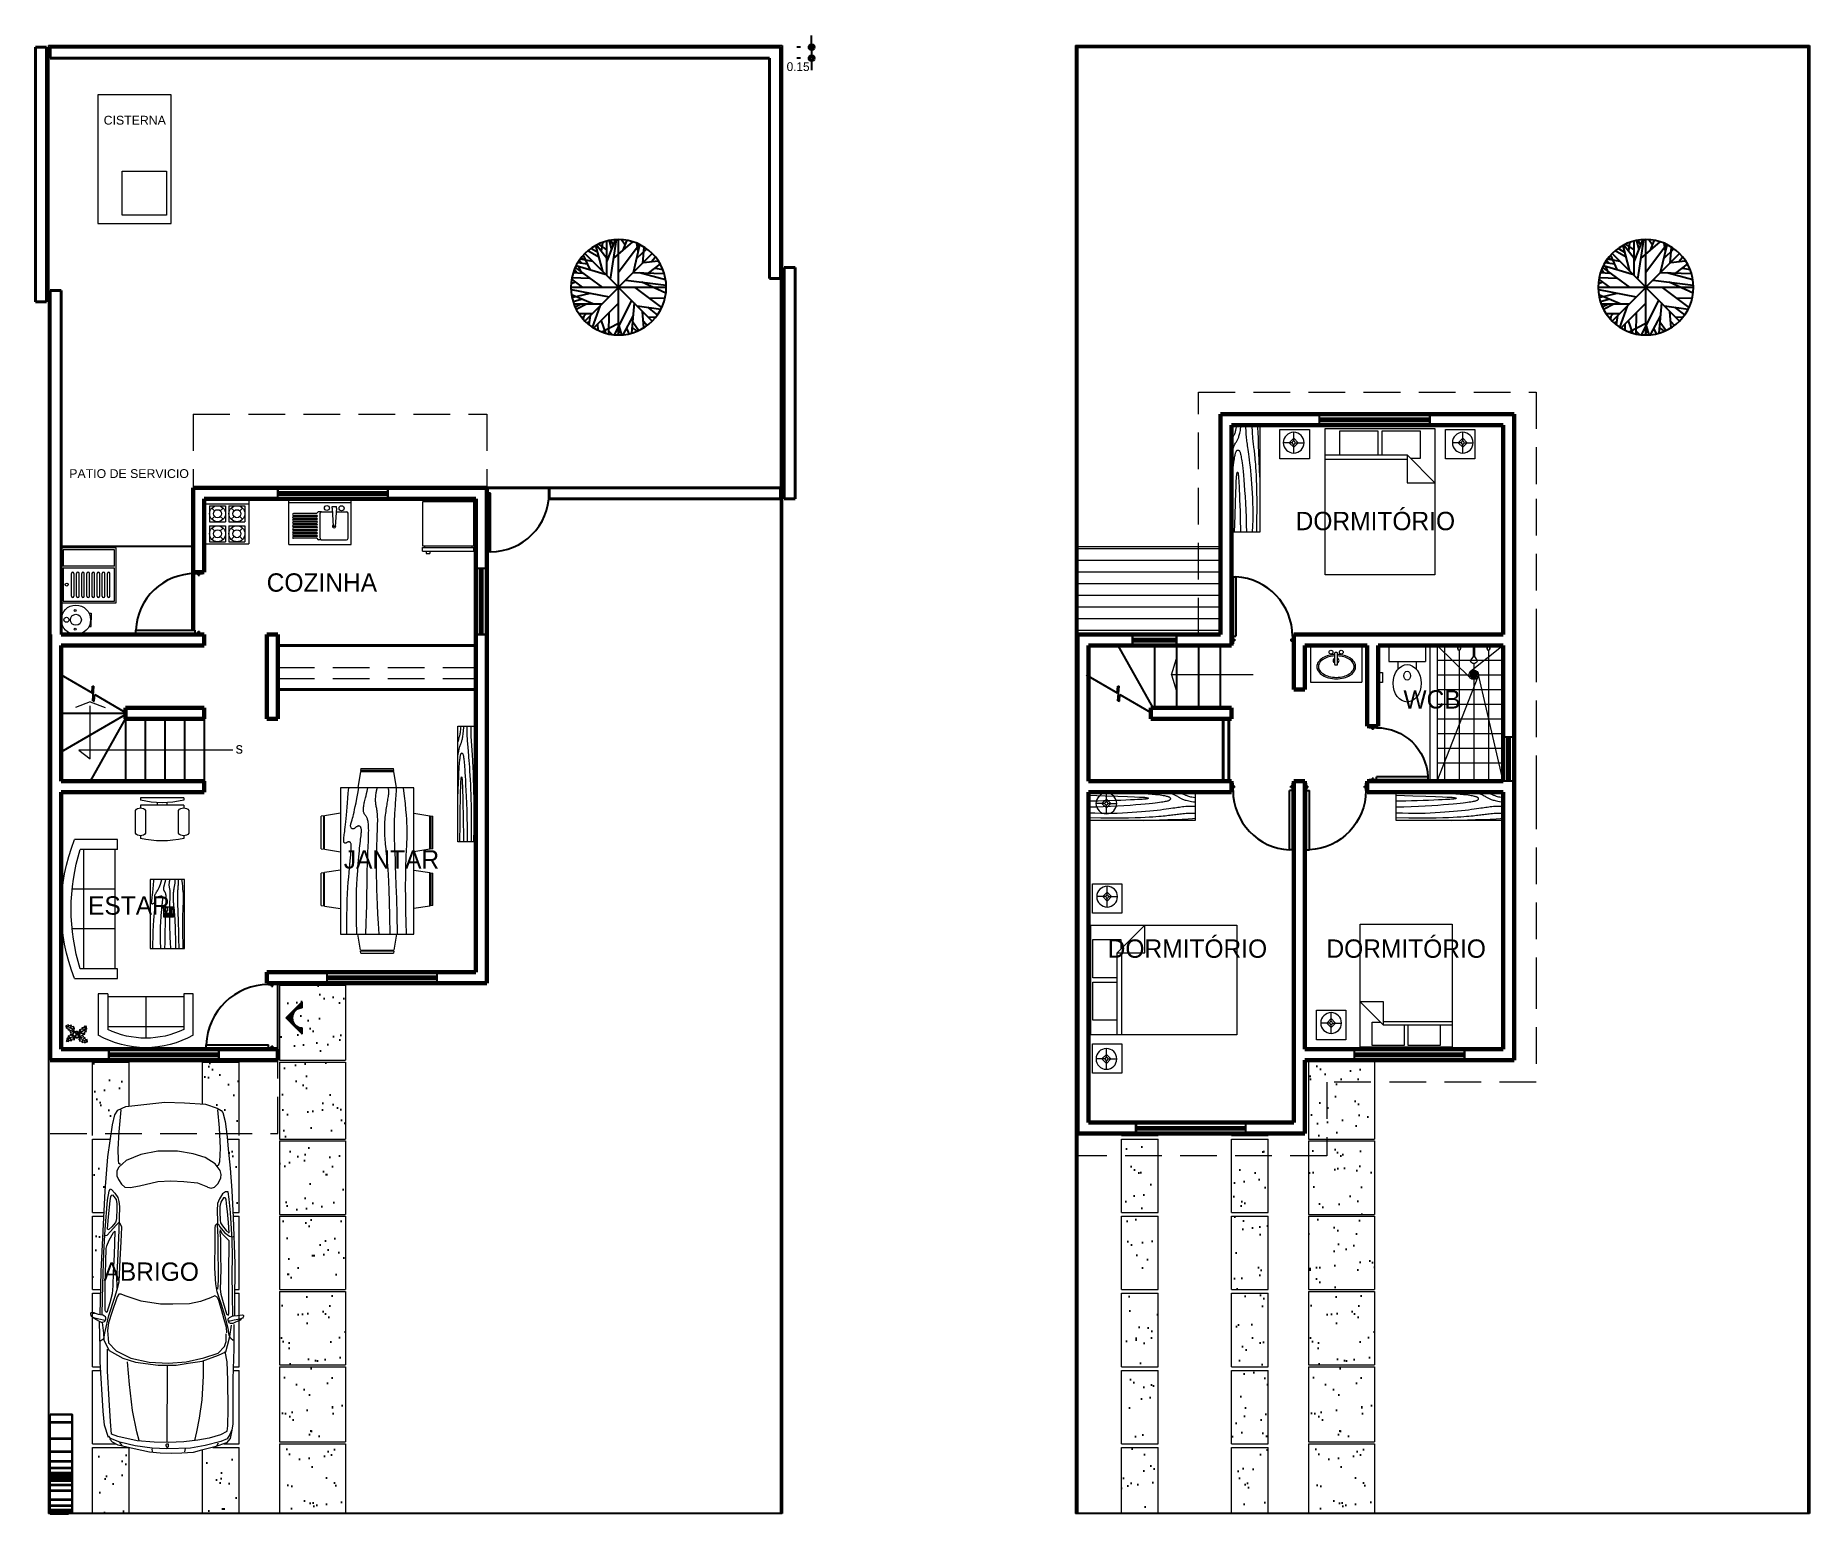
# Model space of a CAD drawing. Header units: millimetres. Extents: x 236.6 to 260.7, y 22.9 to 43.
import ezdxf

# ---------------------------------------------------------------- set-up
doc = ezdxf.new("R2010")
doc.units = ezdxf.units.MM
for name, pattern in [('DASHED', [0.75, 0.5, -0.25]), ('DASHED2', [9.525, 6.35, -3.175]), ('TDOTDASH', [0.32, 0.2, -0.04, 0.04, -0.04])]:
    doc.linetypes.add(name, pattern=pattern)
for name, color, linetype in [('AreasVerdes', 101, 'Continuous'), ('auxiliar', 7, 'Continuous'), ('cambios de nivel', 5, 'Continuous'), ('PIE', 7, 'Continuous')]:
    doc.layers.add(name, color=color, linetype=linetype)
for name, color, linetype, lineweight in [('AZULEJO', 4, 'Continuous', 18), ('cotas', 8, 'Continuous', 25), ('cubierta', 1, 'Continuous', 0), ('Ejes', 2, 'TDOTDASH', 13), ('MUEBLES', 6, 'Continuous', 9), ('MURO2', 5, 'Continuous', 40), ('MUROS', 5, 'Continuous', 60), ('PROYECCION', 7, 'DASHED', 20), ('PUERTAS', 4, 'Continuous', 25), ('teja', 1, 'Continuous', 35), ('texto', 1, 'Continuous', 9), ('VENTANAS', 1, 'Continuous', 25)]:
    doc.layers.add(name, color=color, linetype=linetype, lineweight=lineweight)
doc.dimstyles.new('cotux', dxfattribs={"dimtxt": 0.12, "dimasz": 0.08, "dimexe": 0.2, "dimexo": 0.15, "dimgap": 0.1, "dimtad": 2, "dimtih": 1, "dimtoh": 1, "dimzin": 1, "dimdsep": 46, "dimtxsty": 'Standard', "dimblk": 'ORIGIN2', "dimcen": 0.15, "dimadec": 0, "dimazin": 0, "dimtfac": 1, "dimtmove": 0, "dimatfit": 2, "dimldrblk": 'ORIGIN', "dimfxl": 1, "dimarcsym": 0})
pattern_1 = [(37.5, (9.91913, 0), (-0.0160003, 0.48941324), [0, -0.38608, 0, -0.4318, 0, -0.41275]), (7.5, (9.9191, 0), (0.4495233, 0.7168251), [0, -0.20828, 0, -0.34798, 0, -0.13335]), (327.5, (9.6067, 0), (0.7909924, 0.0014372), [0, -0.127, 0, -0.4572, 0, -0.5969]), (317.5, (9.6067, 0), (0.7635565, 0.2229293), [0, -0.0635, 0, -0.29972, 0, -0.3429])]

msp = doc.modelspace()

# ---------------------------------------------------------------- texts
at = {"layer": 'auxiliar', "color": 2}
for s, p in [('DORMITÓRIO', (253.731, 36.266)), ('COZINHA', (239.711, 35.428)), ('WCB', (255.2, 33.836)), ('JANTAR', (240.761, 31.656)), ('ESTAR', (237.277, 31.028)), ('DORMITÓRIO', (251.17, 30.441)), ('DORMITÓRIO', (254.151, 30.441)), ('ABRIGO', (237.487, 26.04))]:
    msp.add_text(s, height=0.25, dxfattribs=at).set_placement(p)
at = {"layer": 'texto', "ltscale": 0.5, "attachment_point": 1}
for s, insert, char_height, width in [('{\\fArial|b0|i0|c0|p34;CISTERNA}', (237.49, 41.911), 0.12, 0.8919), ('{\\fArial|b0|i0|c0|p34;PATIO DE SERVICIO}', (237.021, 37.097), 0.12, 1.79059), ('s', (239.288, 33.372), 0.15, 0.068)]:
    msp.add_mtext(s, dxfattribs=dict(at, insert=insert, char_height=char_height, width=width))

# ---------------------------------------------------------------- blocks, each defined once
blk = doc.blocks.new('_Origin2')
at = {"color": 0, "linetype": 'ByBlock', "lineweight": -2}
blk.add_line((-0.5, 0), (-1, 0), dxfattribs=at)
for radius in [0.5, 0.25]:
    blk.add_circle((0, 0), radius, dxfattribs=at)
blk = doc.blocks.new('*D2')
at = {"layer": 'cotas', "color": 0, "lineweight": -2}
for p, q in [((246.986, 42.845), (246.936, 42.845)), ((247.136, 42.925), (247.136, 43.005)), ((247.136, 42.845), (247.136, 42.695)), ((246.986, 42.695), (246.936, 42.695)), ((247.136, 42.615), (247.136, 42.535))]:
    blk.add_line(p, q, dxfattribs=at)
at = {"layer": 'Defpoints', "color": 0}
for p in [(247.136, 42.845), (247.136, 42.695), (247.136, 42.695)]:
    blk.add_point(p, dxfattribs=at)
at = {"layer": 'cotas', "color": 0, "lineweight": -2, "xscale": 0.08, "yscale": 0.08, "zscale": 0.08}
for p, rotation in [((247.136, 42.845), 270), ((247.136, 42.695), 90)]:
    blk.add_blockref('_Origin2', p, dxfattribs=dict(at, rotation=rotation))
at = {"layer": 'cotas', "color": 0, "insert": (246.952, 42.58), "char_height": 0.12, "attachment_point": 5}
blk.add_mtext('0.15', dxfattribs=at)
blk = doc.blocks.new('_Origin')
at = {"layer": 'Ejes', "color": 0, "lineweight": -2}
blk.add_line((0, 0), (-1, 0), dxfattribs=at)
blk.add_circle((0, 0), 0.5, dxfattribs=at)
blk = doc.blocks.new('VENTANA 1.5 X 1.2 ( PLANTA )')
for p, q in [((-1.5, -0.15), (-1.5, 0)), ((-1.5, -0.15), (-1.5, 0)), ((0, -0.15), (0, 0)), ((0, -0.15), (0, 0)), ((-1.5, -0.15), (-1.5, 0)), ((-1.5, -0.055), (0, -0.055)), ((-1.5, -0.095), (0, -0.095)), ((-1.4825, -0.0725), (-0.0175, -0.0725)), ((-1.4825, -0.0775), (-1.4825, -0.0725)), ((-1.4825, -0.0775), (-0.0175, -0.0775)), ((-1.475, -0.0725), (-1.475, -0.055)), ((-1.475, -0.095), (-1.475, -0.0775)), ((-0.025, -0.0725), (-0.025, -0.055)), ((-0.025, -0.095), (-0.025, -0.0775)), ((-0.0175, -0.0775), (-0.0175, -0.0725))]:
    blk.add_line(p, q)
blk = doc.blocks.new('VENTANA ( .90 X 1.20 ) Planta')
for p, q in [((-0.9, -0.075), (-0.9, 0.075)), ((-0.9, -0.075), (-0.9, 0.075)), ((-0.9, -0.075), (-0.9, 0.075)), ((-0.9, 0.02), (0, 0.02)), ((-0.8825, 0.0025), (-0.0175, 0.0025)), ((-0.8825, -0.0025), (-0.8825, 0.0025)), ((-0.875, 0.0025), (-0.875, 0.02)), ((-0.025, 0.0025), (-0.025, 0.02)), ((-0.0175, -0.0025), (-0.0175, 0.0025)), ((0, -0.075), (0, 0.075)), ((0, -0.075), (0, 0.075)), ((-0.9, -0.02), (0, -0.02)), ((-0.8825, -0.0025), (-0.0175, -0.0025)), ((-0.875, -0.02), (-0.875, -0.0025)), ((-0.025, -0.02), (-0.025, -0.0025))]:
    blk.add_line(p, q)
blk = doc.blocks.new('PUERTA ( I ) 0.75 m.')
for p, q in [((-0.05, 0.75), (0.05, 0.75)), ((-0.05, 0.73), (-0.05, 0.75)), ((-0.05, 0.73), (-0.01, 0.73)), ((-0.01, 0.71), (-0.01, 0.73)), ((0.01, 0.73), (0.05, 0.73)), ((0.01, 0.71), (0.01, 0.73)), ((0.05, 0.73), (0.05, 0.75)), ((-0.01, 0.71), (0.01, 0.71)), ((-0.749, 0.06), (-0.05, 0.06)), ((-0.749, 0.06), (-0.749, 0.02)), ((-0.749, 0.02), (-0.01, 0.02)), ((-0.05, 0), (-0.05, 0.06)), ((-0.05, 0), (0.05, 0)), ((-0.05, 0), (0.05, 0)), ((-0.05, 0), (0.05, 0)), ((-0.05, 0), (0.05, 0)), ((-0.01, 0.04), (0.01, 0.04)), ((-0.01, 0.02), (-0.01, 0.04)), ((0.01, 0.02), (0.01, 0.04)), ((0.01, 0.02), (0.05, 0.02)), ((0.05, 0.02), (0.05, 0))]:
    blk.add_line(p, q)
blk.add_arc((-0.05, 0.03), 0.7, 90, 177.5065)
blk = doc.blocks.new('PUERTA ( D ) 0.75 m.')
at = {"xscale": -1, "rotation": 180}
blk.add_blockref('PUERTA ( I ) 0.75 m.', (0, 0), dxfattribs=at)
blk = doc.blocks.new('PUERTA 0.80 m')
for p, q in [((-0.05, 0.83), (-0.05, 0.85)), ((-0.05, 0.85), (0.05, 0.85)), ((-0.05, 0.83), (-0.01, 0.83)), ((-0.01, 0.81), (-0.01, 0.83)), ((-0.01, 0.81), (0.01, 0.81)), ((0.01, 0.81), (0.01, 0.83)), ((0.01, 0.83), (0.05, 0.83)), ((0.05, 0.83), (0.05, 0.85)), ((-0.859, 0.06), (-0.05, 0.06)), ((-0.859, 0.02), (-0.859, 0.06)), ((-0.859, 0.02), (-0.01, 0.02)), ((-0.05, 0), (-0.05, 0.06)), ((-0.05, 0), (0.05, 0)), ((-0.05, 0), (0.05, 0)), ((-0.05, 0), (0.05, 0)), ((-0.01, 0.04), (0.01, 0.04)), ((-0.01, 0.02), (-0.01, 0.04)), ((0.01, 0.02), (0.01, 0.04)), ((0.01, 0.02), (0.05, 0.02)), ((0.05, 0.02), (0.05, 0))]:
    blk.add_line(p, q)
blk.add_arc((-0.05, 0.02), 0.81, 90, 177.1376)
blk = doc.blocks.new('PUERTA ( I ) 0.80 m.')
blk.add_blockref('PUERTA 0.80 m', (0, 0))
blk = doc.blocks.new('PUERTA ( D ) 0.80 m.')
at = {"xscale": -1, "rotation": 180}
blk.add_blockref('PUERTA 0.80 m', (0, 0), dxfattribs=at)
blk = doc.blocks.new('VENTANA 0.6 X 0.6 ( PLANTA )')
for p, q in [((-0.6, -0.15), (-0.6, 0)), ((-0.6, -0.15), (-0.6, 0)), ((0, -0.15), (0, 0)), ((0, -0.15), (0, 0)), ((0, -0.15), (0, 0)), ((-0.6, -0.15), (-0.6, 0)), ((-0.6, -0.055), (0, -0.055)), ((-0.6, -0.095), (0, -0.095)), ((-0.5825, -0.0725), (-0.0175, -0.0725)), ((-0.5825, -0.0775), (-0.5825, -0.0725)), ((-0.5825, -0.0775), (-0.0175, -0.0775)), ((-0.575, -0.0725), (-0.575, -0.055)), ((-0.575, -0.095), (-0.575, -0.0775)), ((-0.025, -0.0725), (-0.025, -0.055)), ((-0.025, -0.095), (-0.025, -0.0775)), ((-0.0175, -0.0775), (-0.0175, -0.0725))]:
    blk.add_line(p, q)
blk = doc.blocks.new('LLAVES')
at = {"color": 0, "linetype": 'ByBlock'}
for p, q in [((0.015, 0.005), (0.015, -0.005)), ((0.095, 0.01), (0.02, 0.01)), ((0.1, -0.005), (0.1, 0.005)), ((0.02, -0.01), (0.095, -0.01))]:
    blk.add_line(p, q, dxfattribs=at)
for centre in [(0.013, 0.035), (0.013, -0.035)]:
    blk.add_circle(centre, 0.013, dxfattribs=at)
for centre, start, end in [((0.02, 0.005), 90, 180), ((0.095, 0.005), 0, 90), ((0.02, -0.005), 180, 270), ((0.095, -0.005), 270, 360)]:
    blk.add_arc(centre, 0.005, start, end, dxfattribs=at)
blk = doc.blocks.new('LAVABO-PL')
at = {"color": 0, "linetype": 'ByBlock'}
for p, q in [((0.025, 0.35), (0.525, 0.35)), ((0.025, -0.35), (0.025, 0.35)), ((0.525, -0.35), (0.525, 0.35)), ((0.025, -0.35), (0.525, -0.35))]:
    blk.add_line(p, q, dxfattribs=at)
for points in [[(0.147, -0.019, 0.050781), (0.16, -0.103, 0.076871), (0.195, -0.184, 0.107155), (0.254, -0.244, 0.146462), (0.313, -0.262, 0.146462), (0.372, -0.244, 0.107155), (0.43, -0.184, 0.076871), (0.466, -0.103, 0.063889), (0.479, 0.002, 0.063889), (0.466, 0.108, 0.076871), (0.43, 0.189, 0.107155), (0.372, 0.249, 0.146462), (0.313, 0.266, 0.146462), (0.254, 0.249, 0.107155), (0.195, 0.189, 0.076871), (0.16, 0.108, 0.053581), (0.147, 0.02, 0.063889)], [(0.167, -0.018, 0.050781), (0.179, -0.098, 0.076871), (0.212, -0.174, 0.107155), (0.265, -0.227, 0.146462), (0.313, -0.242, 0.146462), (0.361, -0.227, 0.107155), (0.413, -0.174, 0.076871), (0.446, -0.098, 0.063889), (0.459, 0.002, 0.063889), (0.446, 0.103, 0.076871), (0.413, 0.178, 0.107155), (0.361, 0.232, 0.146462), (0.313, 0.246, 0.146462), (0.265, 0.232, 0.107155), (0.212, 0.178, 0.076871), (0.179, 0.103, 0.053581), (0.167, 0.019, 0.053581)]]:
    blk.add_lwpolyline(points, format="xyb", dxfattribs=at)
for start, end in [(29.1764, 150.8236), (209.1764, 330.8236)]:
    blk.add_arc((0.23, 0), 0.04, start, end, dxfattribs=at)
at = {"color": 0, "linetype": 'ByBlock', "xscale": 2, "yscale": 2, "zscale": 2}
blk.add_blockref('LLAVES', (0.09, 0), dxfattribs=at)
blk = doc.blocks.new('AUTO-1')
at = {"color": 0, "linetype": 'ByBlock'}
for points in [[(0.648, 0.909), (0.665, 0.897), (0.68, 0.865), (0.699, 0.827), (0.711, 0.798), (0.709, 0.771), (0.7, 0.752), (0.683, 0.742), (0.664, 0.737), (0.649, 0.74), (0.634, 0.755), (0.622, 0.771), (0.615, 0.79), (0.612, 0.808), (0.604, 0.862), (0.596, 0.924), (0.599, 0.933), (0.604, 0.938), (0.617, 0.937), (0.628, 0.934), (0.642, 0.924), (0.646, 0.913), (0.653, 0.889), (0.668, 0.816), (0.679, 0.765), (0.68, 0.743)], [(0.597, -0.933), (0.037, -0.923), (-1.016, -0.871), (-1.459, -0.841), (-1.877, -0.78), (-2.01, -0.749), (-2.069, -0.708), (-2.119, -0.606), (-2.152, -0.331), (-2.177, -0.096), (-2.169, 0.159), (-2.152, 0.435), (-2.102, 0.587), (-2.069, 0.639), (-2.044, 0.659), (-1.927, 0.69), (-1.726, 0.72), (-1.567, 0.731), (-1.317, 0.761), (-1.024, 0.782), (-0.673, 0.802), (-0.072, 0.822), (0.471, 0.822), (0.605, 0.822)], [(0.607, 0.799), (0.346, 0.795), (0.072, 0.791), (-0.168, 0.791), (-0.378, 0.786), (-0.525, 0.778), (-0.739, 0.764), (-0.914, 0.747), (-1.007, 0.734), (-1.01, 0.725), (-1.007, 0.699), (-0.982, 0.66), (-0.918, 0.621), (-0.857, 0.594), (-0.764, 0.59), (-0.621, 0.594), (-0.582, 0.59), (-0.418, 0.599), (-0.175, 0.603), (-0.021, 0.607), (0.139, 0.607), (0.214, 0.603), (0.264, 0.599)], [(-0.475, 0.747), (-0.607, 0.738), (-0.75, 0.725), (-0.85, 0.712), (-0.914, 0.708), (-0.928, 0.695), (-0.928, 0.673), (-0.875, 0.638), (-0.818, 0.625), (-0.746, 0.625), (-0.639, 0.629), (-0.603, 0.634), (-0.564, 0.66), (-0.503, 0.708), (-0.468, 0.747)], [(0.932, 0.804), (0.907, 0.773), (0.868, 0.751), (0.771, 0.738), (0.621, 0.699), (0.464, 0.651), (0.361, 0.616), (0.296, 0.594), (0.193, 0.577), (-0.011, 0.564), (-0.361, 0.564), (-0.535, 0.564), (-0.571, 0.568), (-0.585, 0.581), (-0.593, 0.603), (-0.557, 0.621), (-0.471, 0.69), (-0.428, 0.751), (-0.421, 0.782), (-0.425, 0.799)], [(-0.368, 0.747), (-0.403, 0.712), (-0.457, 0.66), (-0.511, 0.629), (-0.482, 0.625), (-0.396, 0.634), (-0.164, 0.638), (-0.007, 0.642), (0.143, 0.638), (0.261, 0.634), (0.329, 0.642), (0.436, 0.673), (0.586, 0.716), (0.6, 0.743), (0.586, 0.747), (0.525, 0.747), (0.325, 0.747), (-0.032, 0.747), (-0.271, 0.747), (-0.368, 0.747)], [(0.834, 0.723), (0.764, 0.715), (0.657, 0.685), (0.544, 0.654), (0.412, 0.615), (0.368, 0.592), (0.349, 0.562), (0.374, 0.508), (0.424, 0.377), (0.456, 0.231), (0.462, 0.016), (0.462, -0.145), (0.424, -0.399), (0.355, -0.607), (0.33, -0.66), (0.33, -0.691), (0.368, -0.714), (0.569, -0.783), (0.708, -0.822), (0.808, -0.837), (0.909, -0.829), (0.966, -0.822), (1.073, -0.722), (1.167, -0.53), (1.217, -0.291), (1.23, -0.038), (1.211, 0.193), (1.161, 0.423), (1.098, 0.608), (1.01, 0.692), (0.947, 0.715), (0.878, 0.715), (0.846, 0.715)], [(0.701, -0.906), (0.84, -0.891), (0.928, -0.883), (0.985, -0.86), (1.067, -0.814), (1.167, -0.637), (1.217, -0.468), (1.255, -0.176), (1.255, 0.062), (1.23, 0.216), (1.205, 0.4), (1.123, 0.615), (1.079, 0.708), (0.997, 0.731), (0.878, 0.762), (0.733, 0.784)], [(0.722, 0.812), (1.04, 0.812), (1.433, 0.802), (1.909, 0.802), (2.018, 0.802), (2.101, 0.792), (2.21, 0.771), (2.268, 0.72), (2.323, 0.568), (2.367, 0.394), (2.394, 0.286), (2.405, 0.139), (2.41, 0.004), (2.405, -0.143), (2.394, -0.284), (2.35, -0.486), (2.301, -0.693), (2.262, -0.767), (2.224, -0.801)], [(2.158, 0.649), (2.114, 0.729), (2.048, 0.736), (1.828, 0.743), (1.449, 0.736), (1.213, 0.729), (1.075, 0.702)], [(2.097, 0.79), (2.158, 0.763), (2.218, 0.729), (2.251, 0.649), (2.306, 0.441), (2.339, 0.253), (2.35, -0.056), (2.339, -0.25), (2.312, -0.472), (2.262, -0.673), (2.218, -0.794), (2.185, -0.814)], [(-1.347, 0.59), (-1.363, 0.61), (-1.406, 0.623), (-1.579, 0.63), (-1.843, 0.617), (-2.08, 0.597)], [(-1.067, 0.465), (-1.056, 0.511), (-1.067, 0.557), (-1.115, 0.603), (-1.191, 0.636), (-1.234, 0.643), (-1.288, 0.63), (-1.374, 0.564), (-1.455, 0.432), (-1.503, 0.274), (-1.536, 0.07), (-1.536, -0.186), (-1.492, -0.41), (-1.412, -0.601), (-1.325, -0.693), (-1.277, -0.72), (-1.212, -0.72), (-1.164, -0.7), (-1.104, -0.66), (-1.067, -0.614), (-1.061, -0.548), (-1.083, -0.423), (-1.142, -0.186), (-1.148, -0.015), (-1.142, 0.156), (-1.126, 0.333), (-1.072, 0.465)], [(2.163, 0.642), (2.207, 0.494), (2.234, 0.347), (2.257, 0.166), (2.268, -0.036), (2.262, -0.224), (2.245, -0.445), (2.191, -0.7), (2.158, -0.781), (1.993, -0.794), (1.713, -0.814), (1.339, -0.834), (1.114, -0.834), (1.048, -0.834)], [(2.306, 0.595), (2.268, 0.615)], [(2.238, 0.308), (2.126, 0.334), (1.949, 0.367), (1.708, 0.4), (1.397, 0.419), (1.194, 0.419)], [(2.389, 0.179), (2.345, 0.186)], [(2.26, -0.052), (1.264, -0.052)], [(2.328, -0.037), (2.301, -0.037), (2.29, -0.037), (2.29, -0.057), (2.295, -0.071), (2.312, -0.071), (2.328, -0.057), (2.328, -0.044)], [(2.24, -0.418), (2.13, -0.452), (1.85, -0.506), (1.509, -0.546), (1.213, -0.573)], [(2.383, -0.244), (2.35, -0.25)], [(-1.363, -0.673), (-1.374, -0.693), (-1.417, -0.7), (-1.562, -0.706), (-1.789, -0.693), (-2.074, -0.667)], [(0.597, -0.909), (0.208, -0.9), (-0.211, -0.886), (-0.513, -0.872), (-0.895, -0.84), (-1.012, -0.821), (-1.042, -0.807), (-1.034, -0.789), (-0.989, -0.748), (-0.932, -0.706), (-0.879, -0.692), (-0.811, -0.683), (-0.505, -0.692), (-0.098, -0.71), (0.125, -0.72), (0.212, -0.715), (0.257, -0.715)], [(0.945, -0.936), (0.911, -0.886), (0.82, -0.867), (0.612, -0.821), (0.371, -0.743), (0.272, -0.71), (0.171, -0.688), (-0.12, -0.674), (-0.351, -0.66), (-0.543, -0.655), (-0.592, -0.674), (-0.6, -0.697), (-0.57, -0.729), (-0.487, -0.803), (-0.434, -0.849), (-0.43, -0.872), (-0.426, -0.89)], [(2.306, -0.64), (2.268, -0.673)], [(0.634, -1.027), (0.647, -1.017), (0.684, -0.948), (0.696, -0.919), (0.696, -0.899), (0.691, -0.878), (0.68, -0.868), (0.661, -0.86), (0.642, -0.858), (0.629, -0.863), (0.618, -0.878), (0.606, -0.899), (0.6, -0.93), (0.596, -0.955), (0.59, -0.983), (0.577, -1.019), (0.572, -1.043), (0.577, -1.053), (0.584, -1.058), (0.595, -1.058), (0.613, -1.056), (0.619, -1.049), (0.635, -1.021), (0.655, -0.95), (0.673, -0.866)], [(2.201, -0.821), (2.043, -0.871), (1.859, -0.892), (1.215, -0.933), (1.031, -0.933), (0.697, -0.943)]]:
    blk.add_lwpolyline(points, dxfattribs=at)
for points in [[(-0.603, -0.737), (-0.548, -0.785), (-0.512, -0.823), (-0.507, -0.835), (-0.522, -0.839), (-0.678, -0.827), (-0.888, -0.807), (-0.944, -0.797), (-0.96, -0.787), (-0.963, -0.775), (-0.945, -0.759), (-0.904, -0.728), (-0.848, -0.721), (-0.787, -0.72), (-0.657, -0.725), (-0.619, -0.732)], [(-0.492, -0.744), (-0.182, -0.753), (0.05, -0.764), (0.223, -0.771), (0.329, -0.778), (0.446, -0.806), (0.573, -0.848), (0.564, -0.859), (0.547, -0.866), (0.22, -0.869), (-0.096, -0.862), (-0.263, -0.859), (-0.3, -0.848), (-0.375, -0.82), (-0.472, -0.761)]]:
    blk.add_lwpolyline(points, close=True, dxfattribs=at)
blk = doc.blocks.new('A$C39FF397A')
blk.add_blockref('AUTO-1', (2.177, 1.058))
blk = doc.blocks.new('Comedor - 107 x 213 cm')
at = {"linetype": 'Continuous'}
for p, q in [((-22, 27.5), (-22.1562, 26.50042)), ((-5.8416, 26.5), (-22.1534, 26.5)), ((-22, 27.5), (-6, 27.5)), ((-5.8437, 26.49966), (-6, 27.5)), ((6, 27.5), (5.8438, 26.50042)), ((22.1584, 26.5), (5.8466, 26.5)), ((6, 27.5), (22, 27.5)), ((22.1563, 26.49966), (22, 27.5)), ((36, 18), (-36, 18)), ((-36, 18), (-36, -18)), ((-22.2343, 26.00059), (-23.4847, 17.99762)), ((-22.2304, 26), (-5.7608, 26)), ((-4.5152, 17.99762), (-5.7655, 25.99926)), ((5.7657, 26.00059), (4.5153, 17.99762)), ((5.7696, 26), (22.2392, 26)), ((23.4848, 17.99762), (22.2345, 25.99926)), ((36, -18), (36, 18)), ((-44.0006, 8.23428), (-35.9976, 9.48474)), ((44.0006, 8.23428), (35.9976, 9.48474)), ((-45.5, 8), (-44.5004, 8.15617)), ((-45.5, 8), (-45.5, -8)), ((-44.5, -8.15843), (-44.5, 8.15338)), ((-44, 8.23041), (-44, -8.23915)), ((44, 8.23041), (44, -8.23915)), ((44.5, -8.15843), (44.5, 8.15338)), ((45.5, 8), (44.5005, 8.15617)), ((45.5, 8), (45.5, -8)), ((-44.4997, -8.15631), (-45.5, -8)), ((-35.9976, -9.48476), (-43.9993, -8.2345)), ((35.9976, -9.48476), (43.9993, -8.2345)), ((44.4997, -8.15631), (45.5, -8)), ((-36, -18), (36, -18)), ((-22.2343, -26.0006), (-23.4847, -17.99762)), ((-22.2304, -26), (-5.7608, -26)), ((-4.5152, -17.99762), (-5.7655, -25.99928)), ((5.7657, -26.0006), (4.5153, -17.99762)), ((5.7696, -26), (22.2392, -26)), ((23.4848, -17.99762), (22.2345, -25.99928)), ((-22, -27.5), (-22.1562, -26.50044)), ((-5.8416, -26.5), (-22.1534, -26.5)), ((-22, -27.5), (-6, -27.5)), ((-5.8437, -26.49967), (-6, -27.5)), ((6, -27.5), (5.8438, -26.50044)), ((22.1584, -26.5), (5.8466, -26.5)), ((6, -27.5), (22, -27.5)), ((22.1563, -26.49967), (22, -27.5))]:
    blk.add_line(p, q, dxfattribs=at)
for points in [[(-36, 15), (-31.1772, 14.97754), (-26.8079, 14.91406), (-22.8538, 14.81543), (-19.276, 14.6875), (-16.0362, 14.53613), (-13.0957, 14.36718), (-10.4159, 14.18652), (-7.9583, 14), (-5.6904, 13.81315), (-3.6035, 13.63021), (-1.6954, 13.45508), (0.0365, 13.29166), (1.5945, 13.14388), (2.9811, 13.01562), (4.1988, 12.9108), (5.25, 12.83333), (6.1393, 12.78613), (6.8802, 12.76823), (7.4883, 12.77767), (7.9792, 12.8125), (8.3685, 12.87077), (8.6719, 12.95052), (8.9049, 13.0498), (9.0833, 13.16666), (9.2205, 13.29899), (9.3216, 13.44401), (9.3895, 13.59879), (9.4271, 13.76041), (9.4373, 13.92594), (9.4232, 14.09245), (9.3875, 14.257), (9.3333, 14.41666), (9.2638, 14.56917), (9.1836, 14.71484), (9.0975, 14.85465), (9.0104, 14.98958), (8.9272, 15.1206), (8.8529, 15.2487), (8.7922, 15.37483), (8.75, 15.5), (8.7305, 15.62467), (8.7344, 15.74739), (8.7617, 15.86621), (8.8125, 15.97916), (8.8867, 16.08431), (8.9844, 16.17968), (9.1055, 16.26334), (9.25, 16.33333), (9.4189, 16.38802), (9.6172, 16.42708), (9.8506, 16.45052), (10.125, 16.45833), (10.4463, 16.45052), (10.8203, 16.42708), (11.2529, 16.38802), (11.75, 16.33333), (12.3184, 16.26318), (12.9694, 16.17838), (13.7151, 16.07991), (14.5677, 15.96875), (15.5395, 15.84586), (16.6426, 15.71224), (17.8893, 15.56884), (19.2917, 15.41666), (20.859, 15.25667), (22.5879, 15.08984), (24.4721, 14.91715), (26.5052, 14.73958), (28.6809, 14.5581), (30.9929, 14.3737), (33.4347, 14.18733), (36, 14)], [(-36, 10), (-28.9766, 10.14274), (-23.1725, 10.20442), (-18.4241, 10.19775), (-14.5677, 10.13541), (-11.4399, 10.03011), (-8.877, 9.89453), (-6.7154, 9.74137), (-4.7917, 9.58333), (-2.9698, 9.43082), (-1.2246, 9.28515), (0.4415, 9.14534), (2.026, 9.01041), (3.5266, 8.87939), (4.9408, 8.7513), (6.266, 8.62516), (7.5, 8.5), (8.6411, 8.37549), (9.6914, 8.2539), (10.6538, 8.13818), (11.5312, 8.03125), (12.3267, 7.93603), (13.043, 7.85547), (13.6831, 7.79248), (14.25, 7.75), (14.7471, 7.7303), (15.1797, 7.73307), (15.5537, 7.75732), (15.875, 7.80208), (16.1494, 7.86637), (16.3828, 7.94922), (16.5811, 8.04964), (16.75, 8.16666), (16.8944, 8.29915), (17.0143, 8.44531), (17.1089, 8.60319), (17.1771, 8.77083), (17.218, 8.94629), (17.2305, 9.1276), (17.2137, 9.31282), (17.1667, 9.5), (17.0895, 9.6875), (16.987, 9.875), (16.8649, 10.0625), (16.7292, 10.25), (16.5856, 10.4375), (16.4401, 10.625), (16.2985, 10.8125), (16.1667, 11), (16.05, 11.18733), (15.9518, 11.3737), (15.8752, 11.5581), (15.8229, 11.73958), (15.798, 11.91715), (15.8034, 12.08984), (15.842, 12.25667), (15.9167, 12.41666), (16.0295, 12.56836), (16.1784, 12.70833), (16.3605, 12.83268), (16.5729, 12.9375), (16.8127, 13.01888), (17.0768, 13.07291), (17.3625, 13.0957), (17.6667, 13.08333), (17.9894, 13.03312), (18.3418, 12.94726), (18.7382, 12.82918), (19.1927, 12.68229), (19.7195, 12.51001), (20.3327, 12.31575), (21.0465, 12.10294), (21.875, 11.875), (22.8357, 11.63354), (23.959, 11.37304), (25.2786, 11.08618), (26.8282, 10.76562), (28.6414, 10.40405), (30.752, 9.99414), (33.1936, 9.52856), (36, 9)], [(-36, 5.5), (-30.7157, 5.3348), (-26.069, 5.20963), (-21.9946, 5.11767), (-18.4271, 5.05208), (-15.3009, 5.00602), (-12.5508, 4.97265), (-10.1112, 4.94515), (-7.9167, 4.91666), (-5.909, 4.88167), (-4.0586, 4.83984), (-2.3429, 4.79215), (-0.7396, 4.73958), (0.7739, 4.6831), (2.22, 4.6237), (3.6213, 4.56233), (5, 4.5), (6.373, 4.43782), (7.7344, 4.3776), (9.0723, 4.32129), (10.375, 4.27083), (11.6309, 4.22819), (12.8281, 4.19531), (13.9551, 4.17415), (15, 4.16666), (15.954, 4.17448), (16.819, 4.19791), (17.6001, 4.23698), (18.3021, 4.29166), (18.9299, 4.36198), (19.4883, 4.44791), (19.9823, 4.54948), (20.4167, 4.66666), (20.7969, 4.79899), (21.1302, 4.94401), (21.4245, 5.09879), (21.6875, 5.26041), (21.9271, 5.42594), (22.1511, 5.59245), (22.3672, 5.757), (22.5834, 5.91666), (22.8065, 6.06868), (23.0404, 6.21093), (23.2879, 6.34147), (23.5521, 6.45833), (23.8358, 6.55957), (24.142, 6.64323), (24.4735, 6.70735), (24.8334, 6.75), (25.2235, 6.76969), (25.642, 6.76692), (26.0858, 6.74267), (26.5521, 6.69791), (27.0379, 6.63362), (27.5404, 6.55078), (28.0565, 6.45036), (28.5834, 6.33333), (29.1242, 6.19987), (29.7071, 6.04687), (30.3661, 5.87044), (31.1354, 5.66666), (32.0493, 5.43164), (33.142, 5.16146), (34.4475, 4.85221), (36, 4.5)], [(-36, -1), (-30.7915, -0.6591), (-26.0195, -0.38216), (-21.6519, -0.16284), (-17.6563, 0.00521), (-14.0005, 0.12833), (-10.6523, 0.21289), (-7.5796, 0.26522), (-4.75, 0.29166), (-2.134, 0.29793), (0.2878, 0.28711), (2.5317, 0.26163), (4.6146, 0.22396), (6.5529, 0.17651), (8.3633, 0.12174), (10.0623, 0.06209), (11.6667, 0), (13.1899, -0.06201), (14.6341, -0.1211), (15.9982, -0.17432), (17.2813, -0.21875), (18.4823, -0.25147), (19.6003, -0.26953), (20.6343, -0.27002), (21.5834, -0.25), (22.4481, -0.20768), (23.2357, -0.14584), (23.9549, -0.06836), (24.6146, 0.02083), (25.2235, 0.11784), (25.7904, 0.21875), (26.3241, 0.31966), (26.8334, 0.41666), (27.3265, 0.50618), (27.8099, 0.58593), (28.2894, 0.65397), (28.7709, 0.70833), (29.2601, 0.74707), (29.763, 0.76823), (30.2855, 0.76985), (30.8334, 0.75), (31.4088, 0.70784), (31.9994, 0.64713), (32.589, 0.57275), (33.1615, 0.48958), (33.7008, 0.4025), (34.1908, 0.3164), (34.6153, 0.23616), (34.9584, 0.16666), (35.2099, 0.11165), (35.3848, 0.07031), (35.504, 0.04069), (35.5886, 0.02083), (35.6594, 0.00879), (35.7377, 0.0026), (35.8442, 0.00032), (36, 0)], [(-36, -6.5), (-27.1843, -6.31267), (-20.084, -6.1263), (-14.469, -5.9419), (-10.1094, -5.76042), (-6.7752, -5.58285), (-4.2363, -5.41016), (-2.2629, -5.24333), (-0.625, -5.08334), (0.8708, -4.93099), (2.2715, -4.78646), (3.5872, -4.64974), (4.8281, -4.52084), (6.0046, -4.39974), (7.127, -4.28646), (8.2053, -4.18099), (9.25, -4.08334), (10.2705, -3.99382), (11.2734, -3.91407), (12.2647, -3.84603), (13.25, -3.79167), (14.2354, -3.75293), (15.2266, -3.73177), (16.2295, -3.73015), (17.25, -3.75), (18.2912, -3.79248), (19.3451, -3.85547), (20.4009, -3.93604), (21.4479, -4.03125), (22.4754, -4.13819), (23.4727, -4.25391), (24.4289, -4.37549), (25.3334, -4.5), (26.1785, -4.62492), (26.9694, -4.74935), (27.7145, -4.87281), (28.4219, -4.99479), (29.1, -5.11483), (29.7572, -5.23242), (30.4016, -5.34709), (31.0417, -5.45834), (31.6837, -5.56437), (32.3262, -5.65821), (32.9658, -5.73153), (33.599, -5.77604), (34.2224, -5.78345), (34.8327, -5.74545), (35.4264, -5.65373), (36, -5.5)], [(-36, -10), (-26.4022, -9.81299), (-18.4675, -9.62891), (-11.9839, -9.45069), (-6.7396, -9.28125), (-2.5226, -9.12354), (0.8789, -8.98047), (3.6769, -8.85498), (6.0833, -8.75), (8.2767, -8.66765), (10.3021, -8.60677), (12.1712, -8.56543), (13.8958, -8.54167), (15.4876, -8.53353), (16.9583, -8.53907), (18.3197, -8.55632), (19.5834, -8.58334), (20.7616, -8.61841), (21.8685, -8.66081), (22.9188, -8.71004), (23.9271, -8.76563), (24.9081, -8.82707), (25.8763, -8.89388), (26.8465, -8.96558), (27.8334, -9.04167), (28.8474, -9.12118), (29.8828, -9.20117), (30.93, -9.27824), (31.9792, -9.34896), (33.0205, -9.40991), (34.0443, -9.45768), (35.0407, -9.48885), (36, -9.5)], [(-36, -14.5), (-30.0881, -14.33513), (-25.0332, -14.21224), (-20.7312, -14.12647), (-17.0781, -14.07292), (-13.97, -14.04671), (-11.3027, -14.04297), (-8.9724, -14.05681), (-6.875, -14.08334), (-4.9224, -14.11833), (-3.0905, -14.16016), (-1.3709, -14.20785), (0.2448, -14.26042), (1.7647, -14.3169), (3.1973, -14.3763), (4.5507, -14.43767), (5.8333, -14.5), (7.0554, -14.5621), (8.235, -14.62175), (9.3922, -14.67652), (10.5469, -14.72396), (11.7192, -14.76164), (12.929, -14.78711), (14.1965, -14.79794), (15.5417, -14.79167), (16.9933, -14.76424), (18.6152, -14.70508), (20.4804, -14.60197), (22.6615, -14.44271), (25.2312, -14.21509), (28.2624, -13.9069), (31.8277, -13.50594), (36, -13)]]:
    blk.add_lwpolyline(points, dxfattribs=at)
blk = doc.blocks.new('Sofá de tres plazas 213 cm')
at = {"linetype": 'Continuous'}
for p, q in [((-12.00002, -32.4421), (-12.00003, -6.5971)), ((11.99997, -32.4421), (11.99998, -6.5971)), ((-36.000027, -34), (-36.000027, -11.4696)), ((-35.999844, -13.3819), (35.9998, -13.3819)), ((35.99998, -34), (35.99998, -11.4696)), ((-36.000027, -32.4421), (35.99998, -32.4421))]:
    blk.add_line(p, q, dxfattribs=at)
for points in [[(-36.000027, -34), (-42.000027, -34), (-42.000027, -8)], [(41.99998, -8), (41.99998, -34), (35.99998, -34)]]:
    blk.add_lwpolyline(points, dxfattribs=at)
for centre, radius, start, end in [((0, -114.25), 114.25, 68.43141, 111.5686), ((-0.00001, -127.1968), 121.1968, 72.72033, 107.2797)]:
    blk.add_arc(centre, radius, start, end, dxfattribs=at)
blk = doc.blocks.new('Sofá de dos plazas 152 cm')
at = {"linetype": 'Continuous'}
for p, q in [((0, -32.44198), (0, -5.99998)), ((-24, -33.99998), (-24, -11.46958)), ((-23.9998, -13.38178), (23.99986, -13.38178)), ((24.00004, -33.99998), (24.00004, -11.46958)), ((-24, -32.44198), (24.00004, -32.44198))]:
    blk.add_line(p, q, dxfattribs=at)
for points in [[(-24, -33.99998), (-30, -33.99998), (-30, -7.99998)], [(30.00004, -7.99998), (30.00004, -33.99998), (24.00004, -33.99998)]]:
    blk.add_lwpolyline(points, dxfattribs=at)
for centre, radius, start, end in [((0, -60.24998), 60.24998, 60.13715, 119.8628), ((0, -61.38438), 55.38444, 64.32083, 115.6792)]:
    blk.add_arc(centre, radius, start, end, dxfattribs=at)
blk = doc.blocks.new('Sillón')
at = {"linetype": 'Continuous'}
for p, q in [((-8.5, 0), (-8.5, -1)), ((-8.5, 0), (8.5, 0)), ((8.5, 0), (8.5, -1)), ((-10.5, -5), (-10.5, -14)), ((-8.5, -3), (-8.5, -4)), ((-8.5, -3), (8.5, -3)), ((-6.5, -14), (-6.5, -5)), ((-2, -3), (-2, -1.9355)), ((2, -1.9576), (2, -3)), ((6.5, -5), (6.5, -14)), ((8.5, -3), (8.5, -4)), ((10.5, -14), (10.5, -5)), ((-8.5, -15), (-8.5, -16)), ((8.5, -15), (8.5, -16))]:
    blk.add_line(p, q, dxfattribs=at)
for centre, radius, start, end in [((-8.5, -6.5), 2.5, 36.8699, 143.1301), ((0, 34.625), 36.625, 256.5803, 283.4197), ((8.5, -6.5), 2.5, 36.8699, 143.1301), ((-8.5, -12.5), 2.5, 216.8699, 323.1301), ((0, 19.625), 36.625, 256.5803, 283.4197), ((8.5, -12.5), 2.5, 216.8699, 323.1301)]:
    blk.add_arc(centre, radius, start, end, dxfattribs=at)
blk = doc.blocks.new('Mueble - 48 x 183 cm')
at = {"linetype": 'Continuous'}
for p, q in [((0, -19), (0, 0)), ((0, 0), (71.999994, 0)), ((71.999994, 0), (71.999994, -19)), ((71.999994, -19), (0, -19))]:
    blk.add_line(p, q, dxfattribs=at)
for points in [[(26.99999, 0), (32.30411, -0.35238), (36.66731, -0.66276), (40.20336, -0.93603), (43.02603, -1.17708), (45.2491, -1.39079), (46.98632, -1.58203), (48.35147, -1.7557), (49.45833, -1.91667), (50.40388, -2.06917), (51.21809, -2.21484), (51.91414, -2.35465), (52.5052, -2.48958), (53.00447, -2.6206), (53.42512, -2.7487), (53.78035, -2.87484), (54.08333, -3), (54.34537, -3.12516), (54.57031, -3.2513), (54.76008, -3.37939), (54.91666, -3.51042), (55.04198, -3.64534), (55.13801, -3.78516), (55.2067, -3.93083), (55.24999, -4.08333), (55.26904, -4.24316), (55.26171, -4.40885), (55.22509, -4.57845), (55.15624, -4.75), (55.05224, -4.92155), (54.91015, -5.09115), (54.72704, -5.25684), (54.49999, -5.41667), (54.22493, -5.56934), (53.89322, -5.71615), (53.49511, -5.85905), (53.02083, -6), (52.4606, -6.14095), (51.80468, -6.28385), (51.04329, -6.43066), (50.16666, -6.58333), (49.16007, -6.74381), (47.98892, -6.91406), (46.61368, -7.09603), (44.99478, -7.29167), (43.09268, -7.50293), (40.86783, -7.73177), (38.28067, -7.98014), (35.29166, -8.25), (31.87654, -8.54053), (28.07226, -8.83984), (23.93107, -9.1333), (19.5052, -9.40625), (14.84692, -9.64404), (10.00846, -9.83203), (5.04207, -9.95557), (0, -10)], [(52.99999, 0), (54.87133, -0.53955), (56.39257, -1.03516), (57.61205, -1.48975), (58.57812, -1.90625), (59.3391, -2.2876), (59.94335, -2.63672), (60.4392, -2.95654), (60.87499, -3.25), (61.29247, -3.52002), (61.70702, -3.76953), (62.12743, -4.00146), (62.56249, -4.21875), (63.02099, -4.42432), (63.51171, -4.62109), (64.04345, -4.81201), (64.62499, -5), (65.26489, -5.1875), (65.9707, -5.375), (66.74975, -5.5625), (67.60937, -5.75), (68.55688, -5.9375), (69.5996, -6.125), (70.744867, -6.3125), (71.999994, -6.5)], [(61.49999, 0), (62.35961, -0.35254), (63.08007, -0.66406), (63.68627, -0.94043), (64.20312, -1.1875), (64.65551, -1.41113), (65.06835, -1.61719), (65.46655, -1.81152), (65.87499, -2), (66.31762, -2.1875), (66.81445, -2.375), (67.38452, -2.5625), (68.04687, -2.75), (68.82055, -2.9375), (69.7246, -3.125), (70.77807, -3.3125), (71.999994, -3.5)], [(0, -2), (11.2006, -2.34123), (19.90169, -2.62044), (26.43969, -2.84595), (31.15103, -3.02604), (34.37214, -3.16903), (36.43945, -3.2832), (37.68936, -3.37687), (38.45833, -3.45833), (39.02937, -3.53459), (39.472, -3.60742), (39.80232, -3.67733), (40.03645, -3.74479), (40.1905, -3.8103), (40.28059, -3.87435), (40.32283, -3.93742), (40.33333, -4), (40.32405, -4.0625), (40.29036, -4.125), (40.22346, -4.1875), (40.11458, -4.25), (39.95491, -4.3125), (39.73567, -4.375), (39.44807, -4.4375), (39.08333, -4.5), (38.62491, -4.56282), (38.02538, -4.6276), (37.22957, -4.69629), (36.18228, -4.77083), (34.82836, -4.85319), (33.11262, -4.94531), (30.97989, -5.04915), (28.37499, -5.16667), (25.27416, -5.29818), (21.77929, -5.4375), (18.02368, -5.57682), (14.14062, -5.70833), (10.26342, -5.82422), (6.52539, -5.91667), (3.05981, -5.97786), (0, -6)], [(71.999994, -9.5), (70.071934, -9.51147), (68.38801, -9.54492), (66.91113, -9.59888), (65.60416, -9.67187), (64.43001, -9.76245), (63.35156, -9.86914), (62.3317, -9.99048), (61.33333, -10.125), (60.32128, -10.27157), (59.26822, -10.43034), (58.14876, -10.60181), (56.93749, -10.78646), (55.60904, -10.98478), (54.13801, -11.19726), (52.49902, -11.4244), (50.66666, -11.66667), (48.62239, -11.92358), (46.37499, -12.19075), (43.9401, -12.46281), (41.33333, -12.73437), (38.57031, -13.00008), (35.66666, -13.25456), (32.63801, -13.49243), (29.49999, -13.70833), (26.26367, -13.89689), (22.92187, -14.05273), (19.46289, -14.17049), (15.875, -14.24479), (12.14648, -14.27026), (8.26562, -14.24154), (4.2207, -14.15324), (0, -14)], [(0, -17), (8.37556, -17.14274), (15.58268, -17.20443), (21.74194, -17.19775), (26.97395, -17.13542), (31.39933, -17.03011), (35.13866, -16.89453), (38.31257, -16.74137), (41.04166, -16.58333), (43.4322, -16.43083), (45.5332, -16.28516), (47.37931, -16.14534), (49.0052, -16.01042), (50.44555, -15.87939), (51.73502, -15.7513), (52.90828, -15.62516), (53.99999, -15.5), (55.04044, -15.37508), (56.04231, -15.25065), (57.01391, -15.1272), (57.96353, -15.00521), (58.89949, -14.88517), (59.83007, -14.76758), (60.76358, -14.65291), (61.70833, -14.54167), (62.6752, -14.43465), (63.68554, -14.33398), (64.76326, -14.24211), (65.93229, -14.16146), (67.21655, -14.09448), (68.63997, -14.04362), (70.226475, -14.01131), (71.999994, -14)], [(36.99999, -19), (42.40038, -18.8125), (47.95312, -18.625), (53.43554, -18.4375), (58.62499, -18.25), (63.29882, -18.0625), (67.23437, -17.875), (70.208978, -17.6875), (71.999994, -17.5)]]:
    blk.add_lwpolyline(points, dxfattribs=at)
blk = doc.blocks.new('Planta de interior')
at = {"linetype": 'Continuous'}
for p, q in [((-16.2005, 11.4774), (-13.9899, 8.1064)), ((-16.2005, 11.4774), (-14.8639, 10.7964)), ((-16.0159, 6.3329), (-16.2005, 11.4774)), ((-14.0069, 5.8704), (-16.0159, 6.3329)), ((-15.3434, 6.5514), (-13.9984, 6.9884)), ((-14.8639, 10.7964), (-12.6195, 11.8975)), ((-13.5868, 2.2894), (-14.0069, 5.8704)), ((-13.9899, 8.1064), (-9.5434, 4.7185)), ((-10.6784, 2.491), (-13.5868, 2.2894)), ((-13.3174, 8.325), (-13.0735, 11.0065)), ((-13.1329, 3.1804), (-10.6614, 4.727)), ((-12.6195, 11.8975), (-12.1909, 9.4345)), ((-12.1909, 9.4345), (-8.3829, 10.3)), ((-9.5858, -0.8715), (-10.6784, 2.491)), ((-9.5434, 4.7185), (-4.1917, 2.9888)), ((-9.1318, 0.0195), (-5.9793, 2.9025)), ((-8.8369, 9.409), (-9.0894, 5.6095)), ((-8.3829, 10.3), (-7.0549, 8.501)), ((-7.1228, -0.443), (-3.5248, 2.2131)), ((-7.0549, 8.501), (-3.0284, 8.6941)), ((-4.8529, 4.012), (-5.7184, 7.82)), ((-3.5248, 2.2131), (-3.3011, 2.4355)), ((-3.3011, 2.4355), (-0.5306, 1.7947)), ((-3.0284, 8.6941), (-3.0709, 3.1041)), ((-3.0709, 3.1041), (0.0797, 2.3163)), ((-0.5306, 1.7947), (-0.2255, -0.5527)), ((-0.5306, 1.7947), (-0.5306, 1.7947)), ((0.0797, 2.3163), (0.4866, -0.031)), ((0.4866, -0.031), (2.1141, 0.2298)), ((2.1141, 0.2298), (5.4346, 3.9146)), ((6.1032, 3.6844), (2.8262, -0.031)), ((4.6914, 8.8812), (5.3859, 11.2828)), ((4.6914, 8.8812), (5.5014, 4.4831)), ((5.3859, 11.2828), (8.8871, 10.7908)), ((5.4346, 3.9146), (5.5014, 4.4831)), ((5.9878, 10.4842), (7.1971, 6.3869)), ((11.1089, 1.1958), (6.1032, 3.6844)), ((10.3916, 8.7942), (6.2847, 4.4028)), ((7.7005, 4.8881), (11.5025, 3.9967)), ((8.8871, 10.7908), (9.9809, 13.4933)), ((9.9809, 13.4933), (13.3837, 12.301)), ((15.3859, 11.3055), (10.3916, 8.7942)), ((10.5828, 12.6946), (10.8893, 9.7953)), ((14.2977, 6.1031), (10.9934, 7.9956)), ((12.7005, 4.8994), (11.1089, 1.1958)), ((14.8995, 5.3044), (12.7005, 4.8994)), ((13.3837, 12.301), (14.68, 13.9039)), ((14.5816, 13.2037), (14.3848, 11.8033)), ((14.68, 13.9039), (19.3848, 11.8146)), ((15.7909, 9.1065), (14.8995, 5.3044)), ((15.2875, 10.6053), (17.5907, 9.2105)), ((19.3848, 11.8146), (15.3859, 11.3055)), ((18.1925, 8.4119), (15.7909, 9.1065)), ((19.3848, 11.8146), (18.1868, 10.9119)), ((18.1868, 10.9119), (18.1925, 8.4119)), ((-18.008, -14.1781), (-16.8101, -13.2754)), ((-18.008, -14.1781), (-14.0091, -13.669)), ((-13.3032, -16.2674), (-18.008, -14.1781)), ((-16.8157, -10.7754), (-14.4141, -11.4699)), ((-16.8101, -13.2754), (-16.8157, -10.7754)), ((-13.9107, -12.9688), (-16.2139, -11.574)), ((-14.4141, -11.4699), (-13.5228, -7.6679)), ((-14.0091, -13.669), (-9.0148, -11.1577)), ((-13.5228, -7.6679), (-11.3237, -7.2629)), ((-12.0069, -14.6645), (-13.3032, -16.2674)), ((-13.2048, -15.5672), (-13.008, -14.1668)), ((-12.921, -8.4665), (-9.6166, -10.359)), ((-8.6042, -15.8568), (-12.0069, -14.6645)), ((-11.3237, -7.2629), (-9.7321, -3.5593)), ((-6.3237, -7.2516), (-10.1257, -6.3602)), ((-9.7321, -3.5593), (-4.7264, -6.0479)), ((-7.1228, -0.443), (-9.5858, -0.8715)), ((-9.206, -15.0581), (-9.5126, -12.1588)), ((-9.0148, -11.1577), (-4.9047, -6.8122)), ((-7.5103, -13.1543), (-8.6042, -15.8568)), ((-4.0092, -13.6463), (-7.5103, -13.1543)), ((-4.611, -12.8477), (-5.8203, -8.7504)), ((-2.019, -3.6148), (-4.7264, -6.0479)), ((-4.1246, -6.8466), (-4.0579, -6.2781)), ((-3.3146, -11.2447), (-4.1246, -6.8466)), ((-4.0579, -6.2781), (-0.9375, -3.1608)), ((-3.3146, -11.2447), (-4.0092, -13.6463)), ((-2.019, -3.6148), (-0.2255, -0.5527)), ((-0.9375, -3.1608), (0.5883, -0.8135)), ((0.5883, -0.8135), (2.2447, -2.0916)), ((2.8262, -0.031), (1.3003, -0.5527)), ((1.3003, -0.5527), (2.4193, -1.4655)), ((2.2447, -2.0916), (6.7108, -2.6626)), ((2.4193, -1.4655), (6.895, -2.1175)), ((4.943, -7.9659), (6.7108, -2.6626)), ((8.8321, -9.0266), (4.943, -7.9659)), ((11.6605, -0.5413), (6.895, -2.1175)), ((12.3677, -6.1981), (7.219, -2.6772)), ((8.125, -4.0768), (7.7715, -7.9659)), ((8.3544, -2.7453), (13.1973, -2.1704)), ((9.5392, -11.1479), (8.8321, -9.0266)), ((13.4283, -11.5015), (9.5392, -11.1479)), ((10.2463, -10.4408), (11.6605, -6.9053)), ((11.6605, -0.5413), (14.1354, -0.8948)), ((15.5496, -10.7943), (12.3677, -6.1981)), ((13.0748, -13.9763), (13.4283, -11.5015)), ((15.5496, -13.6228), (13.0748, -13.9763)), ((16.2567, -5.8446), (13.4283, -6.5517)), ((14.8425, -10.7943), (13.7819, -13.2692)), ((14.1354, -0.8948), (14.1354, -4.4304)), ((14.1354, -4.4304), (16.9638, -5.1375)), ((16.6103, -14.6834), (15.5496, -10.7943)), ((16.6103, -14.6834), (15.5496, -13.6228)), ((17.3174, -9.7337), (15.9032, -9.7337)), ((16.9638, -5.1375), (16.2567, -8.673)), ((16.2567, -8.673), (18.0245, -9.7337)), ((18.0245, -9.7337), (16.6103, -14.6834))]:
    blk.add_line(p, q, dxfattribs=at)
for centre, radius, start, end in [((0.0308, 0.1664), 6, 178.6147, 235.1169), ((0.0308, 0.1664), 5, 168.1647, 238.6725), ((0, 0), 6.1275, 34.37569, 120.1028), ((-0.0601, -0.2075), 5.2461, 33.82192, 124.9414), ((-0.2664, 0.1682), 5.2775, 338.4094, 20.03007), ((-0.098, 0.1364), 6.1288, 341.2017, 26.09184), ((-0.0234, 0.3825), 6.1492, 242.5812, 331.2714), ((-0.1102, 0.4886), 5.2883, 247.3711, 327.472)]:
    blk.add_arc(centre, radius, start, end, dxfattribs=at)
blk = doc.blocks.new('Mesa rectángular 152 x 76 cm')
at = {"linetype": 'Continuous'}
for p, q in [((0, 0), (0, -30)), ((60, 0), (0, 0)), ((60, -30), (60, 0)), ((0, -30), (60, -30))]:
    blk.add_line(p, q, dxfattribs=at)
for points in [[(0, -2.4), (4.8155, -2.418), (9.0302, -2.4688), (12.709, -2.5477), (15.9167, -2.65), (18.7181, -2.7711), (21.1781, -2.9063), (23.3616, -3.0508), (25.3333, -3.2), (27.1477, -3.3495), (28.8172, -3.4958), (30.3437, -3.636), (31.7291, -3.7667), (32.9756, -3.8849), (34.0849, -3.9875), (35.059, -4.0714), (35.9, -4.1334), (36.6114, -4.1711), (37.2041, -4.1854), (37.6906, -4.1779), (38.0833, -4.15), (38.3948, -4.1034), (38.6375, -4.0396), (38.8239, -3.9602), (38.9666, -3.8667), (39.0764, -3.7608), (39.1573, -3.6448), (39.2116, -3.521), (39.2416, -3.3917), (39.2498, -3.2593), (39.2385, -3.1261), (39.21, -2.9944), (39.1666, -2.8667), (39.111, -2.7447), (39.0468, -2.6281), (38.978, -2.5163), (38.9083, -2.4083), (38.8418, -2.3035), (38.7823, -2.201), (38.7337, -2.1001), (38.7, -2), (38.6844, -1.9003), (38.6875, -1.8021), (38.7094, -1.707), (38.75, -1.6167), (38.8094, -1.5326), (38.8875, -1.4563), (38.9844, -1.3893), (39.1, -1.3333), (39.2351, -1.2896), (39.3937, -1.2583), (39.5804, -1.2396), (39.8, -1.2333), (40.057, -1.2396), (40.3562, -1.2583), (40.7023, -1.2896), (41.1, -1.3333), (41.5547, -1.3895), (42.0755, -1.4573), (42.6721, -1.5361), (43.3542, -1.625), (44.1316, -1.7233), (45.014, -1.8302), (46.0114, -1.9449), (47.1333, -2.0667), (48.3862, -2.1947), (49.7625, -2.3281), (51.2513, -2.4663), (52.8416, -2.6083), (54.5226, -2.7535), (56.2833, -2.9011), (58.1127, -3.0501), (60, -3.2)], [(0, -9.2), (6.5759, -9.0858), (11.9385, -9.0365), (16.2527, -9.0418), (19.6833, -9.0917), (22.3952, -9.1759), (24.5531, -9.2844), (26.322, -9.4069), (27.8666, -9.5333), (29.3241, -9.6553), (30.7203, -9.7719), (32.0532, -9.8837), (33.3208, -9.9917), (34.5213, -10.0965), (35.6526, -10.199), (36.7128, -10.2999), (37.7, -10.4), (38.6129, -10.4996), (39.4531, -10.5969), (40.223, -10.6895), (40.925, -10.775), (41.5613, -10.8512), (42.1344, -10.9156), (42.6465, -10.966), (43.1, -11), (43.4976, -11.0158), (43.8437, -11.0136), (44.143, -10.9942), (44.4, -10.9583), (44.6195, -10.9069), (44.8062, -10.8406), (44.9648, -10.7603), (45.1, -10.6667), (45.2155, -10.5598), (45.3114, -10.4365), (45.3871, -10.2929), (45.4416, -10.125), (45.4743, -9.929), (45.4844, -9.7011), (45.4709, -9.4371), (45.4333, -9.1333), (45.3716, -8.7883), (45.2896, -8.4104), (45.1919, -8.0107), (45.0833, -7.6), (44.9685, -7.1893), (44.8521, -6.7896), (44.7388, -6.4117), (44.6333, -6.0667), (44.54, -5.7628), (44.4614, -5.4979), (44.4001, -5.2675), (44.3583, -5.0667), (44.3384, -4.8909), (44.3427, -4.7354), (44.3736, -4.5956), (44.4333, -4.4667), (44.5236, -4.3453), (44.6427, -4.2333), (44.7884, -4.1339), (44.9583, -4.05), (45.1501, -3.9849), (45.3614, -3.9417), (45.59, -3.9234), (45.8333, -3.9333), (46.0915, -3.9749), (46.3734, -4.0531), (46.6906, -4.1736), (47.0542, -4.3417), (47.4756, -4.5629), (47.9661, -4.8427), (48.5372, -5.1866), (49.2, -5.6), (49.9676, -6.0844), (50.8594, -6.625), (51.8965, -7.2031), (53.1, -7.8), (54.491, -8.3969), (56.0906, -8.975), (57.9199, -9.5156), (60, -10)], [(0, -12.8), (5.1847, -12.9322), (9.6213, -13.0323), (13.3963, -13.1059), (16.5958, -13.1583), (19.3063, -13.1952), (21.614, -13.2219), (23.6054, -13.2439), (25.3666, -13.2667), (26.9728, -13.2947), (28.4531, -13.3281), (29.8256, -13.3663), (31.1083, -13.4083), (32.3191, -13.4535), (33.476, -13.501), (34.597, -13.5501), (35.7, -13.6), (36.7984, -13.6497), (37.8875, -13.6979), (38.9578, -13.743), (40, -13.7833), (41.0047, -13.8174), (41.9625, -13.8438), (42.864, -13.8607), (43.7, -13.8667), (44.4631, -13.8604), (45.1552, -13.8417), (45.7801, -13.8104), (46.3416, -13.7667), (46.8439, -13.7104), (47.2906, -13.6417), (47.6858, -13.5604), (48.0333, -13.4667), (48.3375, -13.3608), (48.6042, -13.2448), (48.8396, -13.121), (49.05, -12.9917), (49.2417, -12.8593), (49.4208, -12.7261), (49.5937, -12.5944), (49.7667, -12.4667), (49.9452, -12.3451), (50.1323, -12.2313), (50.3303, -12.1268), (50.5416, -12.0333), (50.7686, -11.9524), (51.0135, -11.8854), (51.2788, -11.8341), (51.5666, -11.8), (51.8785, -11.7843), (52.2116, -11.7865), (52.562, -11.8059), (52.926, -11.8417), (53.2998, -11.8931), (53.6795, -11.9594), (54.0614, -12.0397), (54.4416, -12.1333), (54.8223, -12.2401), (55.2293, -12.3625), (55.6942, -12.5037), (56.2489, -12.6667), (56.9251, -12.8547), (57.7545, -13.0708), (58.7689, -13.3182), (60, -13.6)], [(0, -18), (5.124, -17.7273), (9.6609, -17.5057), (13.6705, -17.3303), (17.2125, -17.1958), (20.3467, -17.0973), (23.1328, -17.0297), (25.6307, -16.9878), (27.9, -16.9667), (29.9928, -16.9617), (31.9302, -16.9703), (33.7254, -16.9907), (35.3917, -17.0208), (36.9423, -17.0588), (38.3906, -17.1026), (39.7499, -17.1503), (41.0333, -17.2), (42.2519, -17.2496), (43.4073, -17.2969), (44.4986, -17.3395), (45.525, -17.375), (46.4858, -17.4012), (47.3802, -17.4156), (48.2074, -17.416), (48.9667, -17.4), (49.6583, -17.3662), (50.2872, -17.3167), (50.8595, -17.2547), (51.3812, -17.1833), (51.8584, -17.1057), (52.2971, -17.025), (52.7034, -16.9443), (53.0833, -16.8667), (53.443, -16.7951), (53.789, -16.7313), (54.128, -16.6768), (54.4666, -16.6334), (54.8115, -16.6024), (55.1693, -16.5854), (55.5465, -16.5841), (55.95, -16.6), (56.3828, -16.6337), (56.8346, -16.6823), (57.2915, -16.7418), (57.7396, -16.8084), (58.165, -16.878), (58.5539, -16.9469), (58.8924, -17.0111), (59.1666, -17.0667), (59.3679, -17.1107), (59.5078, -17.1438), (59.6032, -17.1675), (59.6708, -17.1833), (59.7275, -17.193), (59.7901, -17.1979), (59.8753, -17.1998), (60, -17.2)], [(0, -22.4), (8.0098, -22.2501), (14.4094, -22.1011), (19.4168, -21.9535), (23.25, -21.8083), (26.1269, -21.6663), (28.2656, -21.5281), (29.884, -21.3947), (31.2, -21.2667), (32.3967, -21.1448), (33.5172, -21.0292), (34.5697, -20.9198), (35.5625, -20.8167), (36.5037, -20.7198), (37.4015, -20.6292), (38.2642, -20.5448), (39.1, -20.4667), (39.9164, -20.3951), (40.7187, -20.3313), (41.5117, -20.2768), (42.3, -20.2333), (43.0883, -20.2024), (43.8812, -20.1854), (44.6836, -20.1841), (45.5, -20.2), (46.3328, -20.234), (47.1747, -20.2844), (48.0163, -20.3488), (48.8479, -20.425), (49.66, -20.5106), (50.4429, -20.6031), (51.1872, -20.7004), (51.8833, -20.8), (52.5246, -20.8999), (53.1166, -20.9995), (53.6681, -21.0983), (54.1875, -21.1958), (54.6834, -21.2919), (55.1646, -21.3859), (55.6394, -21.4777), (56.1167, -21.5667), (56.6028, -21.6515), (57.0961, -21.7266), (57.5929, -21.7852), (58.0896, -21.8208), (58.5823, -21.8268), (59.0674, -21.7964), (59.5412, -21.723), (60, -21.6)], [(0, -25.2), (8.6355, -25.0504), (15.7026, -24.9031), (21.4049, -24.7606), (25.9458, -24.625), (29.529, -24.4988), (32.3578, -24.3844), (34.6359, -24.284), (36.5667, -24.2), (38.3213, -24.1341), (39.9417, -24.0854), (41.437, -24.0523), (42.8167, -24.0333), (44.0901, -24.0268), (45.2667, -24.0313), (46.3557, -24.0451), (47.3667, -24.0667), (48.309, -24.0947), (49.1928, -24.1287), (50.0284, -24.168), (50.826, -24.2125), (51.5959, -24.2617), (52.3483, -24.3151), (53.0935, -24.3725), (53.8417, -24.4334), (54.6009, -24.497), (55.3699, -24.561), (56.1454, -24.6226), (56.9239, -24.6792), (57.7021, -24.7279), (58.4764, -24.7662), (59.2435, -24.7911), (60, -24.8)], [(0, -28.8), (5.6867, -28.6681), (10.45, -28.5698), (14.407, -28.5012), (17.675, -28.4584), (20.3711, -28.4374), (22.6125, -28.4344), (24.5164, -28.4455), (26.2, -28.4667), (27.762, -28.4947), (29.2276, -28.5281), (30.6033, -28.5663), (31.8958, -28.6084), (33.1118, -28.6535), (34.2578, -28.7011), (35.3405, -28.7501), (36.3666, -28.8), (37.3443, -28.8497), (38.288, -28.8974), (39.2137, -28.9412), (40.1375, -28.9792), (41.0753, -29.0093), (42.0432, -29.0297), (43.0572, -29.0384), (44.1333, -29.0333), (45.2936, -29.0114), (46.5843, -28.9641), (48.0579, -28.8816), (49.7666, -28.7542), (51.7629, -28.5721), (54.0989, -28.3255), (56.8272, -28.0048), (60, -27.6)]]:
    blk.add_lwpolyline(points, dxfattribs=at)
blk = doc.blocks.new('Teléfono de sobremesa')
at = {"linetype": 'Continuous'}
for p, q in [((-4.5, -5), (-4.5, 5)), ((-4.5, 5), (4.5, 5)), ((-4, 4.5), (-4, 2)), ((-4, 2), (-3.25, 2)), ((-3.75, 4.5), (-3.75, 2.25)), ((-1.25, 4.5), (-3.75, 4.5)), ((-3.75, 2.25), (-3.25, 2.25)), ((-3.25, 4), (-3.25, -4)), ((-3.25, 4), (-1.75, 4)), ((-1.75, -4), (-1.75, 4)), ((-1.75, 2.25), (-1.25, 2.25)), ((-1.75, 2), (-1, 2)), ((-1.25, 2.25), (-1.25, 4.5)), ((-1, 2), (-1, 4.5)), ((4, 3.5), (-0.5, 3.5)), ((-0.5, 3.5), (-0.5, 1.5)), ((-0.5, 2.5), (4, 2.5)), ((-0.5, 1.5), (4, 1.5)), ((4, 1.5), (4, 3.5)), ((4.5, 5), (4.5, -5)), ((4.5, -5), (-4.5, -5)), ((-3.75, -2.25), (-3.25, -2.25)), ((-3.75, -4.5), (-3.75, -2.25)), ((-1.25, -4.5), (-3.75, -4.5)), ((-3.25, -4), (-1.75, -4)), ((-1.75, -2.25), (-1.25, -2.25)), ((-1.25, -2.25), (-1.25, -4.5)), ((2.75, -1), (0.75, -1)), ((0.75, -1), (0.75, -4)), ((0.75, -4), (2.75, -4)), ((2.75, -4), (2.75, -1))]:
    blk.add_line(p, q, dxfattribs=at)
blk = doc.blocks.new('Cama doble')
at = {"linetype": 'Continuous'}
for p, q in [((0, -80.00003), (0, 0)), ((0, 0), (59.99999, 0)), ((59.99999, 0), (59.99999, -80.00003)), ((7.99999, -1.2), (28.79998, -1.2)), ((7.99999, -14.4), (7.99999, -1.2)), ((28.79998, -1.2), (28.79998, -14.4)), ((31.19999, -1.2), (51.99999, -1.2)), ((31.19999, -14.4), (31.19999, -1.2)), ((51.99999, -1.2), (51.99999, -16.4)), ((0, -14.4), (44.8, -14.4)), ((44.8, -16.8), (0, -16.8)), ((59.99999, -29.6), (44.8, -14.4)), ((44.8, -14.4), (44.8, -29.6)), ((51.99999, -16.4), (46.79936, -16.4)), ((44.8, -29.6), (59.99999, -29.6)), ((59.99999, -80.00003), (0, -80.00003))]:
    blk.add_line(p, q, dxfattribs=at)
blk = doc.blocks.new('Lámpara - mesilla')
at = {"linetype": 'Continuous'}
for p, q in [((-1, 0), (-7, 0)), ((0, 3), (-3, 0)), ((-3, 0), (0, -3)), ((0, 7), (0, 1)), ((3, 0), (0, 3)), ((0, -3), (3, 0)), ((1, 0), (7, 0)), ((0, -1), (0, -7))]:
    blk.add_line(p, q, dxfattribs=at)
for radius in [7, 1]:
    blk.add_circle((0, 0), radius, dxfattribs=at)
blk = doc.blocks.new('Árbol de hoja caduca - planta')
for p, q in [((-37.0107, 47.0408), (-35.25, 35.5298)), ((-32.6092, 50.4264), (-23.2782, 23.5674)), ((-31.2008, 51.1035), (-0.2149, 20.1818)), ((-26.4472, 46.5894), (-26.2712, 53.8116)), ((-22.0458, 42.0753), (-16.5881, 57.6486)), ((-21.1656, 55.8436), (-0.0388, 45.0094)), ((-12.5388, 54.9406), (-7.9613, 59.4546)), ((-12.3627, 32.1443), (-12.5388, 58.7776)), ((-5.3205, 59.6806), (16.5105, 16.7963)), ((2.426, 54.9406), (-1.4472, 59.9056)), ((0, 59.9996), (0, -60)), ((0.4894, 48.6208), (3.6584, 59.6806)), ((18.2711, 35.5298), (5.419, 59.6806)), ((9.8203, 51.5549), (12.8133, 58.5516)), ((19.6795, 19.5047), (16.3344, 57.6486)), ((17.0387, 51.1035), (23.2006, 55.1666)), ((17.7429, 43.6552), (25.4894, 54.2636)), ((31.6513, 50.8778), (30.2429, 30.5643)), ((31.1232, 42.5267), (35.8767, 48.1693)), ((-54.7923, 24.4702), (-47.75, 21.0847)), ((-53.2078, 27.4044), (-40.1797, 20.859)), ((-49.8627, 32.8214), (-32.7853, 32.8214)), ((-45.8134, 38.2383), (-40.5318, 33.0471)), ((-43.8768, 36.4326), (-44.405, 40.2696)), ((42, 42), (-42, -42)), ((42, -42), (-42, 42)), ((-40.1797, 44.558), (-36.4825, 43.2038)), ((54.3626, 25.3731), (20.9119, 0.3198)), ((23.3767, 23.3417), (53.3063, 27.4044)), ((36.2288, 25.1474), (48.9049, 35.0784)), ((37.1091, 37.1098), (46.6161, 37.5612)), ((-59.7219, 2.8025), (-12.0106, 12.0565)), ((-32.2571, 20.6333), (-59.1937, 9.348)), ((-58.6656, 12.7336), (-35.9543, 7.5424)), ((-57.081, 17.9248), (-47.0458, 14.7649)), ((-56.0247, 20.859), (-20.8134, 20.859)), ((-54.6162, -24.7335), (-20.2853, 0.0941)), ((29.3626, -6.6771), (59.4682, 7.091)), ((38.5175, 13.4107), (58.2359, 13.6364)), ((-60, 0), (60, 0)), ((-59.7219, -4.8714), (-54.2641, -6.6771)), ((-45.2853, -0.1316), (-59.0177, -10.0627)), ((-58.4895, -12.3197), (-36.4825, -11.6426)), ((-57.081, -18.4138), (-45.2853, -17.9624)), ((-52.6797, -18.188), (-55.4966, -22.0251)), ((-53.2078, -27.442), (-16.7641, -16.6081)), ((-47.2219, -19.3166), (-50.2148, -26.3135)), ((-19.9331, -20.2194), (-28.5599, -52.721)), ((-14.8275, -15.0282), (-14.6515, -57.6865)), ((-10.074, -10.0627), (-2.5036, -59.7178)), ((-0.0388, -19.0909), (25.8415, -53.8495)), ((9.2922, -9.1598), (59.6443, -2.8401)), ((18.6232, -18.6394), (26.7218, -53.3981)), ((18.7992, -18.6394), (57.3556, -17.2853)), ((26.3697, -18.4138), (58.9401, -9.8369)), ((38.1654, -18.188), (52.426, -29.0219)), ((45.9119, -24.0564), (55.595, -22.2508)), ((-38.9472, -29.0219), (-51.4472, -30.6018)), ((-46.5177, -30.1504), (-49.5106, -33.536)), ((-32.4331, -32.4075), (-48.1021, -35.5674)), ((-43.7008, -34.6645), (-46.6937, -37.373)), ((-35.9543, -22.4765), (-44.0529, -40.5329)), ((-24.6867, -37.8244), (-38.7712, -45.7241)), ((-26.2712, -43.9185), (-34.7219, -48.6583)), ((-14.6515, -36.2445), (-27.6797, -52.9467)), ((-14.6515, -32.1818), (-3.912, -59.4922)), ((-6.2008, -36.2445), (17.919, -57.0094)), ((22.8485, -36.4702), (35.3485, -48.4326)), ((30.419, -30.1504), (32.3556, -50.0125)), ((31.4753, -31.279), (49.6091, -33.3103)), ((41.5105, -32.6332), (46.088, -38.0501)), ((-14.6515, -47.3041), (-25.0388, -54.3009)), ((-21.5177, -45.4984), (-19.9331, -56.1065)), ((-8.4895, -47.5298), (-11.4825, -58.5893)), ((-6.3768, -52.721), (-9.3698, -58.815)), ((8.4119, -53.1724), (3.8344, -59.4922)), ((5.9471, -46.6269), (10.5246, -58.5893)), ((24.7852, -44.8213), (23.0246, -54.978))]:
    blk.add_line(p, q)
blk.add_circle((0, 0), 60)

# ---------------------------------------------------------------- dimensions: what is measured, and where the dimension line sits
at = {"layer": 'cotas'}
dim = msp.add_linear_dim(base=(247.136, 42.695), p1=(247.136, 42.845), p2=(247.136, 42.695), angle=90, dimstyle='cotux', override={"dimtmove": 2}, dxfattribs=at)
dim.commit()
dim.dimension.update_dxf_attribs({"geometry": '*D2', "text_midpoint": (246.952, 42.58), "dimtype": 160})

# ---------------------------------------------------------------- hatches: boundary and pattern name
at = {"layer": 'auxiliar'}
h = msp.add_hatch(dxfattribs=at)
h.set_pattern_fill('AR-SAND', color=256, scale=0.009, style=0)
h.paths.add_polyline_path([(240.786, 30.07), (239.886, 30.07), (239.886, 29.12), (240.786, 29.12)])
h.paths.add_polyline_path([(240.194, 29.486), (240.194, 29.404), (239.976, 29.622), (240.194, 29.84), (240.194, 29.759, 1)], flags=16)
h.paths.add_polyline_path([(240.313, 29.352), (240.313, 29.878), (240.185, 29.878), (240.185, 29.352)], flags=24)
h = msp.add_hatch(dxfattribs=at)
h.set_pattern_fill('AR-SAND', color=256, scale=0.01, style=0)
h.paths.add_polyline_path([(237.836, 29.02), (237.336, 29.02), (237.336, 28.12), (237.603, 28.12), (237.609, 28.163), (237.642, 28.302), (237.684, 28.363), (237.791, 28.415), (237.836, 28.42)])
h.paths.add_polyline_path([(237.58, 27.97), (237.336, 27.97), (237.336, 26.97), (237.496, 26.97), (237.511, 27.265), (237.544, 27.727)])
h.paths.add_polyline_path([(237.493, 26.92), (237.336, 26.92), (237.336, 25.92), (237.449, 25.92), (237.454, 26.166)])
h.paths.add_polyline_path([(237.448, 25.87), (237.336, 25.87), (237.336, 25.607), (237.352, 25.603), (237.389, 25.589), (237.419, 25.583), (237.442, 25.579)])
h.paths.add_polyline_path([(239.336, 29.02), (238.836, 29.02), (238.836, 28.449), (238.877, 28.447), (239.036, 28.394), (239.09, 28.359), (239.111, 28.333), (239.142, 28.21), (239.156, 28.12), (239.336, 28.12)])
h.paths.add_polyline_path([(239.336, 27.97), (239.176, 27.97), (239.184, 27.836), (239.215, 27.574), (239.236, 27.268), (239.252, 26.97), (239.336, 26.97)])
h.paths.add_polyline_path([(237.836, 23.768), (237.826, 23.77), (237.336, 23.77), (237.336, 22.87), (237.836, 22.87)])
h.paths.add_polyline_path([(239.336, 23.77), (238.976, 23.77), (238.836, 23.735), (238.836, 22.87), (239.336, 22.87)])
h = msp.add_hatch(dxfattribs=at)
h.set_pattern_fill('AR-SAND', color=256, scale=0.01, style=0)
h.paths.add_polyline_path([(240.786, 26.92), (239.886, 26.92), (239.886, 25.92), (240.786, 25.92)])
h.paths.add_polyline_path([(240.786, 27.945), (239.886, 27.945), (239.886, 26.945), (240.786, 26.945)])
h.paths.add_polyline_path([(240.786, 29.02), (239.886, 29.02), (239.886, 28.12), (240.786, 28.12)])
h.paths.add_polyline_path([(240.786, 28.12), (239.886, 28.12), (239.886, 27.97), (240.786, 27.97)])
h = msp.add_hatch(dxfattribs=at)
h.set_pattern_fill('AR-SAND', color=256, scale=0.01, style=0)
h.paths.add_polyline_path([(254.783, 27.945), (254.158, 27.945), (254.158, 27.745), (253.908, 27.745), (253.908, 26.945), (254.783, 26.945)])
h.paths.add_polyline_path([(254.158, 27.945), (253.908, 27.945), (253.908, 27.745), (254.158, 27.745)])
h.paths.add_polyline_path([(254.158, 28.745), (254.783, 28.745), (254.783, 29.045), (253.858, 29.045), (253.858, 28.12), (254.158, 28.12)])
h.paths.add_polyline_path([(254.783, 28.745), (254.158, 28.745), (254.158, 28.12), (254.783, 28.12)])
h.paths.add_polyline_path([(254.783, 28.12), (254.158, 28.12), (254.158, 27.97), (254.783, 27.97)])
h.paths.add_polyline_path([(254.158, 28.12), (253.908, 28.12), (253.908, 27.97), (254.158, 27.97)])
h.paths.add_polyline_path([(253.358, 27.745), (252.858, 27.745), (252.858, 26.97), (253.358, 26.97)])
h.paths.add_polyline_path([(253.358, 27.97), (252.858, 27.97), (252.858, 27.745), (253.358, 27.745)])
h.paths.add_polyline_path([(251.858, 27.97), (251.358, 27.97), (251.358, 27.745), (251.858, 27.745)])
h.paths.add_polyline_path([(251.858, 27.745), (251.358, 27.745), (251.358, 26.97), (251.858, 26.97)])
h = msp.add_hatch(dxfattribs=at)
h.set_pattern_fill('AR-SAND', color=256, scale=0.01, style=0)
h.set_pattern_definition(pattern_1)
h.paths.add_polyline_path([(251.858, 25.87), (251.358, 25.87), (251.358, 24.87), (251.858, 24.87)])
h.paths.add_polyline_path([(251.858, 26.92), (251.358, 26.92), (251.358, 25.92), (251.858, 25.92)])
h.paths.add_polyline_path([(254.808, 25.895), (253.908, 25.895), (253.908, 24.895), (254.808, 24.895)])
h.paths.add_polyline_path([(254.808, 25.92), (254.808, 26.92), (253.908, 26.92), (253.908, 25.92)])
h.paths.add_polyline_path([(253.358, 26.92), (252.858, 26.92), (252.858, 25.92), (253.358, 25.92)])
h.paths.add_polyline_path([(253.358, 25.87), (252.858, 25.87), (252.858, 24.87), (253.358, 24.87)])
h.paths.add_polyline_path([(253.358, 24.82), (252.858, 24.82), (252.858, 23.82), (253.358, 23.82)])
h.paths.add_polyline_path([(251.858, 24.82), (251.358, 24.82), (251.358, 23.82), (251.858, 23.82)])
h.paths.add_polyline_path([(253.358, 23.77), (252.858, 23.77), (252.858, 22.87), (253.358, 22.87)])
h.paths.add_polyline_path([(251.858, 23.77), (251.358, 23.77), (251.358, 22.87), (251.858, 22.87)])
h = msp.add_hatch(dxfattribs=at)
h.set_pattern_fill('AR-SAND', color=256, scale=0.01, style=0)
h.set_pattern_definition([(37.5, (-4.10337, 0), (-0.0160003, 0.48941324), [0, -0.38608, 0, -0.4318, 0, -0.41275]), (7.5, (-4.1034, 0), (0.4495233, 0.7168251), [0, -0.20828, 0, -0.34798, 0, -0.13335]), (327.5, (-4.4158, 0), (0.7909924, 0.0014372), [0, -0.127, 0, -0.4572, 0, -0.5969]), (317.5, (-4.4158, 0), (0.7635565, 0.2229293), [0, -0.0635, 0, -0.29972, 0, -0.3429])])
h.paths.add_polyline_path([(239.886, 23.845), (240.786, 23.845), (240.786, 24.87), (239.886, 24.87)])
h.paths.add_polyline_path([(239.886, 23.82), (239.886, 22.87), (240.786, 22.87), (240.786, 23.82)])
h.paths.add_polyline_path([(239.886, 25.895), (239.886, 24.895), (240.786, 24.895), (240.786, 25.895)])
h = msp.add_hatch(dxfattribs=at)
h.set_pattern_fill('AR-SAND', color=256, scale=0.01, style=0)
h.set_pattern_definition(pattern_1)
h.paths.add_polyline_path([(253.908, 23.845), (254.808, 23.845), (254.808, 24.87), (253.908, 24.87)])
h.paths.add_polyline_path([(253.908, 23.82), (253.908, 22.87), (254.808, 22.87), (254.808, 23.82)])
h.paths.add_polyline_path([(253.908, 25.895), (253.908, 24.895), (254.808, 24.895), (254.808, 25.895)])
at = {"layer": 'cubierta', "ltscale": 0.5}
h = msp.add_hatch(dxfattribs=at)
h.set_pattern_fill('LINE', color=256, scale=0.05, style=0)
h.set_pattern_definition([(0, (232.76702, 8.87022), (0, 0.15875), [])])
h.paths.add_polyline_path([(252.708, 36.045), (250.758, 36.045), (250.758, 34.845), (252.708, 34.845)])
at = {"layer": 'PIE', "ltscale": 0.1}
h = msp.add_hatch(dxfattribs=at)
h.set_pattern_fill('LINE', color=1, scale=0.002179, angle=180, style=0)
h.set_pattern_definition([(180, (554.688913, 4.776903), (-8e-19, -0.00691792257), [])])
h.paths.add_polyline_path([(240.194, 29.404), (240.194, 29.486, -1), (240.194, 29.759), (240.194, 29.84), (239.976, 29.622)])

# ---------------------------------------------------------------- linework, layer by layer
for p, q in [((252.108, 34.845), (252.108, 33.847)), ((251.308, 34.696), (251.785, 33.846)), ((251.808, 34.695), (251.808, 33.846)), ((252.408, 34.695), (252.408, 33.847)), ((252.708, 33.846), (252.708, 34.695)), ((237.789, 33.695), (237.789, 32.845)), ((238.057, 33.695), (238.057, 32.845)), ((238.325, 33.695), (238.325, 32.845)), ((238.593, 33.695), (238.593, 32.845)), ((238.861, 33.695), (238.861, 32.845))]:
    msp.add_line(p, q)
at = {"linetype": 'DASHED2'}
for p, q in [((236.911, 34.295), (237.331, 34.051)), ((237.338, 34.141), (237.358, 34.139)), ((250.879, 34.295), (251.299, 34.051)), ((251.307, 34.141), (251.327, 34.139)), ((237.341, 33.94), (237.361, 33.938)), ((237.369, 34.028), (237.789, 33.784)), ((251.31, 33.94), (251.33, 33.938)), ((251.337, 34.028), (251.758, 33.784)), ((237.761, 33.77), (236.911, 33.77)), ((236.911, 33.245), (237.789, 33.757)), ((237.311, 32.845), (237.789, 33.695))]:
    msp.add_line(p, q, dxfattribs=at)
at = {"lineweight": 0, "ltscale": 0.5}
for p, q in [((239.886, 30.07), (240.786, 30.07)), ((239.886, 30.07), (239.886, 29.045)), ((240.786, 30.07), (240.786, 29.045)), ((239.886, 29.045), (240.786, 29.045)), ((239.886, 29.02), (239.886, 27.97)), ((239.886, 29.02), (240.786, 29.02)), ((240.786, 29.02), (240.786, 27.97)), ((239.886, 27.945), (239.886, 26.945)), ((240.786, 27.945), (240.786, 26.945)), ((239.886, 26.92), (239.886, 25.92)), ((240.786, 26.92), (240.786, 25.92)), ((239.886, 25.895), (239.886, 24.895)), ((240.786, 25.895), (240.786, 24.895)), ((239.886, 24.87), (239.886, 23.845)), ((240.786, 24.87), (240.786, 23.845)), ((239.886, 23.82), (239.886, 22.87)), ((240.786, 23.82), (240.786, 22.87))]:
    msp.add_line(p, q, dxfattribs=at)
at = {"lineweight": 0}
for p, q in [((237.336, 28.02), (237.336, 29.02)), ((237.336, 29.02), (237.836, 29.02)), ((237.836, 28.42), (237.836, 29.02)), ((238.836, 28.449), (238.836, 29.02)), ((238.836, 29.02), (239.336, 29.02)), ((239.336, 28.02), (239.336, 29.02)), ((239.886, 29.02), (240.786, 29.02)), ((237.336, 26.97), (237.336, 27.97)), ((237.336, 27.97), (237.58, 27.97)), ((239.176, 27.97), (239.336, 27.97)), ((239.336, 26.97), (239.336, 27.97)), ((239.886, 27.97), (240.786, 27.97)), ((239.886, 27.945), (240.786, 27.945)), ((237.336, 26.97), (237.496, 26.97)), ((237.336, 25.92), (237.336, 26.92)), ((237.336, 26.92), (237.493, 26.92)), ((239.252, 26.97), (239.336, 26.97)), ((239.255, 26.92), (239.336, 26.92)), ((239.336, 25.92), (239.336, 26.92)), ((239.886, 26.945), (240.786, 26.945)), ((239.886, 26.92), (240.786, 26.92)), ((237.336, 25.92), (237.449, 25.92)), ((237.336, 24.87), (237.336, 25.87)), ((237.336, 25.87), (237.448, 25.87)), ((239.274, 25.92), (239.336, 25.92)), ((239.274, 25.87), (239.336, 25.87)), ((239.336, 24.87), (239.336, 25.87)), ((239.886, 25.92), (240.786, 25.92)), ((239.886, 25.895), (240.786, 25.895)), ((237.336, 24.87), (237.444, 24.87)), ((237.336, 24.82), (237.447, 24.82)), ((237.336, 23.82), (237.336, 24.82)), ((239.253, 24.82), (239.336, 24.82)), ((239.254, 24.87), (239.336, 24.87)), ((239.336, 23.82), (239.336, 24.82)), ((239.886, 24.895), (240.786, 24.895)), ((239.886, 24.87), (240.786, 24.87)), ((237.336, 23.82), (237.655, 23.82)), ((237.336, 23.77), (237.836, 23.77)), ((237.336, 22.87), (237.336, 23.77)), ((237.836, 22.87), (237.836, 23.77)), ((238.836, 22.87), (238.836, 23.735)), ((238.976, 23.77), (239.336, 23.77)), ((239.125, 23.82), (239.336, 23.82)), ((239.336, 22.87), (239.336, 23.77)), ((239.886, 23.845), (240.786, 23.845)), ((239.886, 23.82), (240.786, 23.82))]:
    msp.add_line(p, q, dxfattribs=at)
at = {"layer": 'auxiliar'}
for p, q in [((236.736, 42.87), (236.736, 22.87)), ((236.736, 42.87), (246.736, 42.87)), ((236.761, 42.845), (246.711, 42.845)), ((246.711, 42.845), (246.711, 22.87)), ((246.736, 42.87), (246.736, 22.87)), ((250.733, 42.87), (260.733, 42.87)), ((250.733, 42.87), (250.733, 22.87)), ((250.733, 42.845), (260.733, 42.845)), ((250.758, 42.87), (250.758, 22.87)), ((260.708, 42.87), (260.708, 22.87)), ((260.733, 42.87), (260.733, 22.87)), ((238.711, 36.045), (236.911, 36.045)), ((237.331, 34.051), (237.338, 34.141)), ((237.341, 33.94), (237.358, 34.139)), ((251.299, 34.051), (251.307, 34.141)), ((251.31, 33.94), (251.327, 34.139)), ((237.361, 33.938), (237.369, 34.028)), ((251.33, 33.938), (251.337, 34.028)), ((246.736, 22.87), (236.736, 22.87)), ((260.733, 22.87), (250.733, 22.87))]:
    msp.add_line(p, q, dxfattribs=at)
at = {"layer": 'auxiliar', "lineweight": 0, "ltscale": 0.5}
for p, q in [((253.908, 29.02), (253.908, 27.97)), ((254.808, 29.02), (254.808, 27.97)), ((253.908, 27.945), (253.908, 26.945)), ((254.808, 27.945), (254.808, 26.945)), ((253.908, 26.92), (253.908, 25.92)), ((254.808, 26.92), (254.808, 25.92)), ((253.908, 25.895), (253.908, 24.895)), ((254.808, 25.895), (254.808, 24.895)), ((253.908, 24.87), (253.908, 23.845)), ((254.808, 24.87), (254.808, 23.845)), ((253.908, 23.82), (253.908, 22.87)), ((254.808, 23.82), (254.808, 22.87))]:
    msp.add_line(p, q, dxfattribs=at)
at = {"layer": 'auxiliar', "lineweight": 0}
for p, q in [((251.358, 28.02), (251.358, 28.045)), ((251.858, 28.02), (251.858, 28.045)), ((252.858, 28.02), (252.858, 28.045)), ((253.358, 28.02), (253.358, 28.045)), ((251.358, 28.02), (251.858, 28.02)), ((251.358, 26.97), (251.358, 27.97)), ((251.358, 27.97), (251.858, 27.97)), ((251.858, 26.97), (251.858, 27.97)), ((252.858, 28.02), (253.358, 28.02)), ((252.858, 27.97), (253.358, 27.97)), ((252.858, 26.97), (252.858, 27.97)), ((253.358, 26.97), (253.358, 27.97)), ((253.908, 27.97), (254.808, 27.97)), ((253.908, 27.945), (254.808, 27.945)), ((251.358, 26.97), (251.858, 26.97)), ((251.358, 25.92), (251.358, 26.92)), ((251.358, 26.92), (251.858, 26.92)), ((251.858, 25.92), (251.858, 26.92)), ((252.858, 26.97), (253.358, 26.97)), ((252.858, 25.92), (252.858, 26.92)), ((252.858, 26.92), (253.358, 26.92)), ((253.358, 25.92), (253.358, 26.92)), ((253.908, 26.945), (254.808, 26.945)), ((253.908, 26.92), (254.808, 26.92)), ((251.358, 25.92), (251.858, 25.92)), ((251.358, 24.87), (251.358, 25.87)), ((251.358, 25.87), (251.858, 25.87)), ((251.858, 24.87), (251.858, 25.87)), ((252.858, 25.92), (253.358, 25.92)), ((252.858, 25.87), (253.358, 25.87)), ((252.858, 24.87), (252.858, 25.87)), ((253.358, 24.87), (253.358, 25.87)), ((253.908, 25.92), (254.808, 25.92)), ((253.908, 25.895), (254.808, 25.895)), ((251.358, 24.87), (251.858, 24.87)), ((251.358, 24.82), (251.858, 24.82)), ((251.358, 23.82), (251.358, 24.82)), ((251.858, 23.82), (251.858, 24.82)), ((252.858, 24.87), (253.358, 24.87)), ((252.858, 24.82), (253.358, 24.82)), ((252.858, 23.82), (252.858, 24.82)), ((253.358, 23.82), (253.358, 24.82)), ((253.908, 24.895), (254.808, 24.895)), ((253.908, 24.87), (254.808, 24.87)), ((251.358, 23.82), (251.858, 23.82)), ((251.358, 23.77), (251.858, 23.77)), ((251.358, 22.87), (251.358, 23.77)), ((251.858, 22.87), (251.858, 23.77)), ((252.858, 23.82), (253.358, 23.82)), ((252.858, 23.77), (253.358, 23.77)), ((252.858, 22.87), (252.858, 23.77)), ((253.358, 22.87), (253.358, 23.77)), ((253.908, 23.845), (254.808, 23.845)), ((253.908, 23.82), (254.808, 23.82))]:
    msp.add_line(p, q, dxfattribs=at)
at = {"layer": 'auxiliar'}
msp.add_lwpolyline([(236.761, 24.22), (237.061, 24.22), (237.061, 22.87), (236.761, 22.87)], close=True, dxfattribs=at)
for points in [[(237.061, 23.37), (237.061, 24.22), (236.761, 24.22)], [(237.061, 22.87), (237.061, 24.22)], [(237.061, 22.87), (237.061, 23.37), (236.761, 23.37)]]:
    msp.add_lwpolyline(points, dxfattribs=at)
at = {"layer": 'AZULEJO'}
for p, q in [((255.558, 34.695), (255.558, 32.845)), ((255.658, 34.695), (255.658, 32.845)), ((255.658, 34.695), (256.112, 34.25)), ((255.758, 34.695), (255.758, 32.845)), ((255.958, 34.635), (255.958, 32.845)), ((256.558, 34.695), (256.112, 34.341)), ((256.358, 34.635), (256.358, 32.845)), ((256.358, 34.635), (256.358, 32.845)), ((255.658, 34.495), (256.558, 34.495)), ((256.158, 34.454), (256.158, 34.36)), ((255.658, 34.295), (256.093, 34.295)), ((255.658, 32.845), (256.22, 34.275)), ((255.658, 34.095), (256.558, 34.095)), ((256.158, 34.23), (256.158, 32.845)), ((256.558, 32.845), (256.22, 34.316)), ((256.223, 34.295), (256.558, 34.295)), ((255.658, 33.895), (256.558, 33.895)), ((255.658, 33.695), (256.558, 33.695)), ((255.658, 33.495), (256.558, 33.495)), ((255.658, 33.295), (256.558, 33.295)), ((255.658, 33.095), (256.558, 33.095))]:
    msp.add_line(p, q, dxfattribs=at)
at = {"layer": 'cambios de nivel', "ltscale": 0.5}
msp.add_line((239.861, 29.195), (239.861, 30.095), dxfattribs=at)
at = {"layer": 'cubierta'}
msp.add_line((250.758, 36.045), (252.708, 36.045), dxfattribs=at)
at = {"layer": 'cubierta', "ltscale": 0.5}
msp.add_line((250.758, 36.045), (250.758, 34.845), dxfattribs=at)
at = {"layer": 'MUEBLES'}
for p, q in [((239.47, 36.682), (238.877, 36.682)), ((238.877, 36.682), (238.877, 36.082)), ((238.877, 36.627), (239.47, 36.627)), ((238.932, 36.6), (239.15, 36.6)), ((238.932, 36.6), (238.932, 36.382)), ((238.963, 36.568), (239.002, 36.53)), ((239.118, 36.568), (239.079, 36.53)), ((239.15, 36.6), (239.15, 36.382)), ((239.197, 36.6), (239.415, 36.6)), ((239.197, 36.6), (239.197, 36.382)), ((239.229, 36.568), (239.268, 36.53)), ((239.383, 36.568), (239.345, 36.53)), ((239.415, 36.6), (239.415, 36.382)), ((239.47, 36.682), (239.47, 36.082)), ((240.014, 36.642), (240.604, 36.642)), ((240.453, 36.516), (240.423, 36.516)), ((240.453, 36.516), (240.604, 36.516)), ((240.601, 36.567), (240.601, 36.588)), ((240.601, 36.588), (240.664, 36.587)), ((240.601, 36.567), (240.617, 36.318)), ((240.663, 36.566), (240.643, 36.317)), ((240.659, 36.516), (240.8, 36.516)), ((240.66, 36.642), (240.864, 36.642)), ((240.663, 36.566), (240.664, 36.587)), ((240.864, 36.07), (240.864, 36.695)), ((238.932, 36.382), (239.15, 36.382)), ((238.932, 36.327), (239.15, 36.327)), ((238.932, 36.327), (238.932, 36.109)), ((239.002, 36.452), (238.963, 36.414)), ((238.963, 36.295), (239.002, 36.257)), ((239.079, 36.452), (239.118, 36.414)), ((239.118, 36.295), (239.079, 36.257)), ((239.15, 36.327), (239.15, 36.109)), ((239.197, 36.382), (239.415, 36.382)), ((239.197, 36.327), (239.197, 36.109)), ((239.197, 36.327), (239.415, 36.327)), ((239.268, 36.452), (239.229, 36.414)), ((239.229, 36.295), (239.268, 36.257)), ((239.345, 36.452), (239.383, 36.414)), ((239.383, 36.295), (239.345, 36.257)), ((239.415, 36.327), (239.415, 36.109)), ((240.394, 36.492), (240.075, 36.492)), ((240.395, 36.468), (240.075, 36.468)), ((240.395, 36.452), (240.075, 36.452)), ((240.395, 36.429), (240.075, 36.429)), ((240.395, 36.413), (240.075, 36.413)), ((240.395, 36.39), (240.075, 36.39)), ((240.395, 36.374), (240.075, 36.374)), ((240.395, 36.351), (240.075, 36.351)), ((240.395, 36.335), (240.075, 36.335)), ((240.395, 36.312), (240.075, 36.312)), ((240.395, 36.296), (240.075, 36.296)), ((240.395, 36.273), (240.075, 36.273)), ((240.44, 36.155), (240.44, 36.496)), ((240.643, 36.317), (240.617, 36.318)), ((240.82, 36.155), (240.82, 36.496)), ((238.877, 36.082), (239.47, 36.082)), ((238.932, 36.109), (239.15, 36.109)), ((239.002, 36.18), (238.963, 36.141)), ((239.079, 36.18), (239.118, 36.141)), ((239.197, 36.109), (239.415, 36.109)), ((239.268, 36.18), (239.229, 36.141)), ((239.345, 36.18), (239.383, 36.141)), ((240.014, 36.07), (240.864, 36.07)), ((240.395, 36.257), (240.075, 36.257)), ((240.395, 36.234), (240.075, 36.234)), ((240.395, 36.218), (240.075, 36.218)), ((240.395, 36.194), (240.075, 36.194)), ((240.395, 36.179), (240.075, 36.179)), ((240.395, 36.155), (240.075, 36.155)), ((240.453, 36.136), (240.423, 36.136)), ((240.453, 36.136), (240.8, 36.136)), ((237.636, 36), (236.936, 36)), ((237.636, 35.775), (236.936, 35.775)), ((237.636, 35.775), (237.636, 36)), ((236.936, 35.75), (236.936, 35.3)), ((237.636, 35.75), (236.936, 35.75)), ((237.051, 35.365), (237.051, 35.675)), ((237.086, 35.365), (237.086, 35.675)), ((237.121, 35.365), (237.121, 35.675)), ((237.156, 35.365), (237.156, 35.675)), ((237.191, 35.365), (237.191, 35.675)), ((237.226, 35.365), (237.226, 35.675)), ((237.261, 35.365), (237.261, 35.675)), ((237.296, 35.365), (237.296, 35.675)), ((237.331, 35.365), (237.331, 35.675)), ((237.366, 35.365), (237.366, 35.675)), ((237.401, 35.365), (237.401, 35.675)), ((237.436, 35.365), (237.436, 35.675)), ((237.471, 35.365), (237.471, 35.675)), ((237.506, 35.365), (237.506, 35.675)), ((237.541, 35.365), (237.541, 35.675)), ((237.576, 35.365), (237.576, 35.675)), ((237.636, 35.3), (237.636, 35.75)), ((236.936, 35.3), (237.636, 35.3)), ((255.001, 34.675), (255.501, 34.675)), ((255.001, 34.675), (255.001, 34.475)), ((255.501, 34.675), (255.501, 34.475)), ((255.933, 34.675), (255.983, 34.675)), ((255.933, 34.675), (255.943, 34.635)), ((255.943, 34.675), (255.943, 34.635)), ((255.943, 34.635), (255.973, 34.635)), ((255.953, 34.675), (255.953, 34.695)), ((255.953, 34.695), (255.963, 34.695)), ((255.963, 34.675), (255.963, 34.695)), ((255.973, 34.675), (255.973, 34.635)), ((255.983, 34.675), (255.973, 34.635)), ((256.149, 34.695), (256.149, 34.545)), ((256.149, 34.695), (256.168, 34.695)), ((256.168, 34.695), (256.168, 34.545)), ((256.333, 34.675), (256.383, 34.675)), ((256.333, 34.675), (256.343, 34.635)), ((256.343, 34.675), (256.343, 34.635)), ((256.343, 34.635), (256.373, 34.635)), ((256.353, 34.675), (256.353, 34.695)), ((256.353, 34.695), (256.363, 34.695)), ((256.363, 34.675), (256.363, 34.695)), ((256.383, 34.675), (256.373, 34.635)), ((256.373, 34.675), (256.373, 34.635)), ((255.001, 34.475), (255.501, 34.475)), ((255.126, 34.372), (255.126, 34.475)), ((255.376, 34.372), (255.376, 34.475)), ((256.149, 34.545), (256.11, 34.484)), ((256.122, 34.33), (256.194, 34.33)), ((256.149, 34.545), (256.168, 34.545)), ((256.168, 34.545), (256.207, 34.483)), ((256.208, 34.302), (256.109, 34.302)), ((256.208, 34.288), (256.109, 34.288)), ((256.205, 34.316), (256.113, 34.316)), ((256.205, 34.274), (256.113, 34.274)), ((256.122, 34.26), (256.194, 34.26))]:
    msp.add_line(p, q, dxfattribs=at)
at = {"layer": 'MUEBLES', "ltscale": 0.025}
msp.add_line((240.014, 36.07), (240.014, 36.695), dxfattribs=at)
at = {"layer": 'MUEBLES', "ltscale": 0.5}
for p, q in [((240.604, 36.642), (240.66, 36.642)), ((236.936, 36), (236.936, 35.775))]:
    msp.add_line(p, q, dxfattribs=at)
at = {"layer": 'MUEBLES', "lineweight": 0}
for p, q in [((241.835, 36.653), (241.835, 36.053)), ((242.535, 36.653), (241.835, 36.653)), ((241.885, 36.694), (241.885, 36.653)), ((242.485, 36.653), (242.485, 36.694)), ((242.535, 36.053), (242.535, 36.653)), ((241.835, 36.053), (242.535, 36.053)), ((241.835, 36.028), (242.535, 36.028)), ((241.835, 35.978), (241.835, 36.028)), ((241.86, 36.053), (241.86, 36.028)), ((242.51, 36.028), (242.51, 36.053)), ((242.535, 35.978), (242.535, 36.028)), ((241.835, 35.978), (242.535, 35.978)), ((241.885, 35.978), (241.885, 35.948)), ((241.885, 35.948), (241.935, 35.948)), ((241.935, 35.978), (241.935, 35.948))]:
    msp.add_line(p, q, dxfattribs=at)
at = {"layer": 'MUEBLES'}
for points in [[(237.411, 40.445), (238.411, 40.445), (238.411, 42.195), (237.411, 42.195)], [(253.518, 37.637), (253.918, 37.637), (253.918, 37.237), (253.518, 37.237)], [(255.773, 37.637), (256.173, 37.637), (256.173, 37.237), (255.773, 37.237)], [(250.964, 31.448), (251.364, 31.448), (251.364, 31.048), (250.964, 31.048)], [(254.016, 29.725), (254.416, 29.725), (254.416, 29.325), (254.016, 29.325)], [(250.964, 29.268), (251.364, 29.268), (251.364, 28.868), (250.964, 28.868)]]:
    msp.add_lwpolyline(points, close=True, dxfattribs=at)
at = {"layer": 'MUEBLES', "color": 7}
msp.add_lwpolyline([(237.744, 41.158), (238.344, 41.158), (238.344, 40.558), (237.744, 40.558)], close=True, dxfattribs=at)
at = {"layer": 'MUEBLES'}
for points in [[(236.911, 36.025), (236.911, 36.025), (236.911, 35.275), (237.661, 35.275), (237.661, 36.025), (236.911, 36.025)], [(237.288, 35.137), (237.32, 35.137), (237.32, 35.045)], [(237.288, 34.953), (237.32, 34.953), (237.32, 35.045)], [(254.858, 34.327), (254.915, 34.327), (254.915, 34.193), (254.858, 34.193)]]:
    msp.add_lwpolyline(points, dxfattribs=at)
for centre, radius in [((239.041, 36.491), 0.109), ((239.041, 36.491), 0.0545), ((239.306, 36.491), 0.109), ((239.306, 36.491), 0.0545), ((240.532, 36.568), 0.0341), ((240.732, 36.565), 0.0341), ((239.041, 36.218), 0.109), ((239.041, 36.218), 0.0545), ((239.306, 36.218), 0.109), ((239.306, 36.218), 0.0545), ((236.986, 35.525), 0.02), ((237.111, 35.045), 0.2), ((237.111, 35.045), 0.075), ((256.158, 34.295), 0.065)]:
    msp.add_circle(centre, radius, dxfattribs=at)
at = {"layer": 'MUEBLES', "ltscale": 0.025}
for centre, radius in [((236.982, 35.045), 0.0339), ((237.101, 35.172), 0.0125), ((237.101, 34.918), 0.0125)]:
    msp.add_circle(centre, radius, dxfattribs=at)
at = {"layer": 'MUEBLES'}
for centre, radius, start, end in [((240.423, 36.486), 0.0301, 90.3937, 168.996), ((240.459, 36.496), 0.0195, 90, 180), ((240.8, 36.496), 0.0195, 0, 90), ((240.075, 36.48), 0.0117, 90, 270), ((240.075, 36.441), 0.0117, 90, 270), ((240.075, 36.402), 0.0117, 90, 270), ((240.075, 36.363), 0.0117, 90, 270), ((240.075, 36.323), 0.0117, 90, 270), ((240.075, 36.284), 0.0117, 90, 270), ((240.395, 36.46), 0.00786, 270, 90), ((240.395, 36.421), 0.00786, 270, 90), ((240.395, 36.382), 0.00786, 270, 90), ((240.395, 36.343), 0.00786, 270, 90), ((240.395, 36.304), 0.00786, 270, 90), ((240.395, 36.265), 0.00786, 270, 90), ((240.63, 36.32), 0.0223, 130.1824, 48.4538), ((240.075, 36.245), 0.0117, 90, 270), ((240.075, 36.206), 0.0117, 90, 270), ((240.075, 36.167), 0.0117, 90, 270), ((240.395, 36.226), 0.00786, 270, 90), ((240.395, 36.187), 0.00786, 270, 90), ((240.423, 36.166), 0.0301, 200.6282, 269.6063), ((240.459, 36.155), 0.0195, 180, 270), ((240.8, 36.155), 0.0195, 270, 0), ((237.068, 35.675), 0.0175, 0, 180), ((237.138, 35.675), 0.0175, 0, 180), ((237.208, 35.675), 0.0175, 0, 180), ((237.278, 35.675), 0.0175, 0, 180), ((237.348, 35.675), 0.0175, 0, 180), ((237.418, 35.675), 0.0175, 0, 180), ((237.488, 35.675), 0.0175, 0, 180), ((237.558, 35.675), 0.0175, 0, 180), ((237.068, 35.365), 0.0175, 180, 0), ((237.138, 35.365), 0.0175, 180, 0), ((237.208, 35.365), 0.0175, 180, 0), ((237.278, 35.365), 0.0175, 180, 0), ((237.348, 35.365), 0.0175, 180, 0), ((237.418, 35.365), 0.0175, 180, 0), ((237.488, 35.365), 0.0175, 180, 0), ((237.558, 35.365), 0.0175, 180, 0), ((256.159, 34.508), 0.0543, 206.1411, 332.462), ((256.158, 34.295), 0.05, 44.427, 135.573), ((256.158, 34.295), 0.05, 155.1654, 171.9522), ((256.158, 34.295), 0.05, 188.0478, 204.8346), ((256.158, 34.295), 0.05, 224.427, 315.573), ((256.158, 34.295), 0.05, 8.0478, 24.8346), ((256.158, 34.295), 0.05, 335.1654, 351.9522)]:
    msp.add_arc(centre, radius, start, end, dxfattribs=at)
for centre, major_axis in [((255.251, 34.18), (0, -0.255)), ((255.25, 34.284), (0, -0.0613))]:
    msp.add_ellipse(centre, major_axis=major_axis, ratio=0.745098, dxfattribs=at)
at = {"layer": 'MURO2'}
for p, q in [((236.561, 39.379), (236.561, 42.845)), ((236.711, 42.845), (236.561, 42.845)), ((236.711, 42.845), (236.711, 39.379)), ((246.711, 42.845), (236.761, 42.845)), ((236.761, 42.845), (236.761, 42.695)), ((246.711, 39.693), (246.711, 42.845)), ((236.761, 42.695), (246.561, 42.695)), ((236.911, 42.695), (246.561, 42.695)), ((246.561, 42.695), (246.561, 39.693)), ((246.711, 39.693), (246.561, 39.693)), ((246.761, 39.843), (246.761, 36.695)), ((246.761, 39.843), (246.911, 39.843)), ((246.911, 39.843), (246.911, 36.695)), ((236.761, 39.53), (236.761, 34.845)), ((236.761, 39.53), (236.911, 39.53)), ((236.911, 34.845), (236.911, 39.53)), ((236.711, 39.379), (236.561, 39.379)), ((243.561, 36.845), (242.711, 36.845)), ((243.561, 36.845), (246.711, 36.845)), ((243.561, 36.845), (243.561, 36.695)), ((246.711, 36.845), (246.711, 36.695)), ((243.561, 36.695), (246.711, 36.695)), ((246.761, 36.695), (246.911, 36.695)), ((239.861, 34.695), (242.561, 34.695)), ((239.861, 34.095), (242.561, 34.095)), ((252.746, 32.845), (252.746, 33.696)), ((252.821, 32.845), (252.821, 33.696))]:
    msp.add_line(p, q, dxfattribs=at)
at = {"layer": 'MUROS'}
for p, q in [((252.708, 37.845), (256.708, 37.845)), ((252.708, 34.845), (252.708, 37.845)), ((252.708, 34.845), (252.708, 37.845)), ((256.708, 37.845), (256.708, 29.045)), ((252.858, 37.695), (256.558, 37.695)), ((252.858, 34.695), (252.858, 37.695)), ((256.558, 37.695), (256.558, 34.845)), ((238.711, 36.77), (238.711, 36.845)), ((238.711, 36.845), (242.711, 36.845)), ((238.711, 36.77), (238.711, 34.905)), ((239.878, 36.767), (239.878, 36.772)), ((241.343, 36.767), (241.343, 36.772)), ((242.711, 30.095), (242.711, 36.845)), ((239.861, 36.695), (238.861, 36.695)), ((238.861, 36.695), (238.861, 35.695)), ((242.561, 30.245), (242.561, 36.695)), ((238.861, 35.695), (238.711, 35.695)), ((236.761, 34.845), (236.761, 29.045)), ((238.861, 34.845), (236.911, 34.845)), ((239.711, 34.77), (239.711, 34.845)), ((239.861, 34.77), (239.861, 34.845)), ((250.758, 34.845), (250.758, 28.045)), ((250.758, 34.845), (252.708, 34.845)), ((253.708, 34.845), (254.858, 34.845)), ((253.708, 34.845), (253.708, 34.095)), ((254.858, 34.845), (256.558, 34.845)), ((236.911, 34.695), (236.911, 32.845)), ((238.861, 34.695), (236.911, 34.695)), ((239.711, 34.77), (239.711, 33.77)), ((239.861, 34.77), (239.861, 33.77)), ((250.908, 34.695), (252.858, 34.695)), ((250.908, 34.695), (250.908, 32.845)), ((253.858, 34.695), (254.708, 34.695)), ((253.858, 34.695), (253.858, 34.095)), ((254.708, 34.695), (254.708, 33.595)), ((254.858, 34.695), (256.558, 34.695)), ((254.858, 34.695), (254.858, 33.595)), ((256.558, 34.695), (256.558, 32.845)), ((253.708, 34.095), (253.858, 34.095)), ((237.789, 33.845), (238.861, 33.845)), ((237.813, 33.845), (237.789, 33.845)), ((237.789, 33.695), (237.789, 33.845)), ((238.861, 33.845), (238.861, 33.695)), ((251.758, 33.846), (252.858, 33.846)), ((251.758, 33.846), (251.758, 33.696)), ((251.81, 33.846), (251.785, 33.846)), ((252.858, 33.846), (252.858, 33.696)), ((237.789, 33.695), (238.861, 33.695)), ((239.711, 33.77), (239.711, 33.695)), ((239.711, 33.695), (239.861, 33.695)), ((239.861, 33.77), (239.861, 33.695)), ((251.758, 33.696), (252.858, 33.696)), ((251.81, 33.696), (251.785, 33.696)), ((254.708, 33.595), (254.858, 33.595)), ((236.911, 32.845), (237.761, 32.845)), ((236.911, 32.695), (236.911, 29.195)), ((236.911, 32.695), (238.786, 32.695)), ((237.761, 32.845), (238.861, 32.845)), ((238.786, 32.695), (238.861, 32.695)), ((238.861, 32.845), (238.861, 32.695)), ((250.908, 32.845), (252.858, 32.845)), ((250.908, 32.695), (252.858, 32.695)), ((250.908, 32.695), (250.908, 28.195)), ((252.858, 32.695), (252.858, 32.845)), ((253.708, 29.045), (253.708, 32.845)), ((253.708, 32.845), (253.858, 32.845)), ((253.858, 29.195), (253.858, 32.845)), ((254.708, 32.845), (256.558, 32.845)), ((254.708, 32.845), (254.708, 32.696)), ((254.708, 32.696), (254.858, 32.696)), ((254.858, 32.695), (256.558, 32.695)), ((256.558, 32.695), (256.558, 29.195)), ((239.711, 30.245), (239.711, 30.095)), ((239.786, 30.245), (239.711, 30.245)), ((239.786, 30.245), (242.561, 30.245)), ((239.736, 30.095), (239.836, 30.095)), ((239.786, 30.095), (242.711, 30.095)), ((236.761, 29.045), (239.786, 29.045)), ((236.911, 29.195), (239.786, 29.195)), ((239.786, 29.195), (239.861, 29.195)), ((239.786, 29.045), (239.861, 29.045)), ((239.861, 29.195), (239.861, 29.045)), ((253.708, 28.195), (253.708, 29.045)), ((256.558, 29.195), (253.858, 29.195)), ((253.858, 28.045), (253.858, 29.045)), ((256.708, 29.045), (253.858, 29.045)), ((250.758, 28.045), (253.858, 28.045)), ((250.908, 28.195), (253.708, 28.195))]:
    msp.add_line(p, q, dxfattribs=at)
at = {"layer": 'MUROS', "ltscale": 0.5}
for p, q in [((241.736, 36.694), (239.861, 36.694)), ((238.861, 34.845), (238.861, 34.695)), ((239.711, 34.845), (239.861, 34.845))]:
    msp.add_line(p, q, dxfattribs=at)
at = {"layer": 'MUROS', "ltscale": 0.1}
msp.add_line((241.736, 36.694), (242.561, 36.694), dxfattribs=at)
at = {"layer": 'PIE', "color": 174, "ltscale": 0.1}
for p, q in [((239.976, 29.622), (240.194, 29.84)), ((240.194, 29.759), (240.194, 29.84)), ((240.194, 29.404), (239.976, 29.622)), ((240.194, 29.404), (240.194, 29.486))]:
    msp.add_line(p, q, dxfattribs=at)
msp.add_arc((240.194, 29.622), 0.136, 90, 270, dxfattribs=at)
at = {"layer": 'PROYECCION'}
for p, q in [((238.711, 37.845), (242.711, 37.845)), ((238.711, 37.845), (238.711, 36.845)), ((242.711, 37.845), (242.711, 36.845)), ((236.911, 36.045), (238.711, 36.045)), ((239.861, 28.045), (239.861, 29.045)), ((254.158, 28.745), (254.158, 27.745)), ((236.761, 28.045), (239.861, 28.045)), ((254.158, 27.745), (250.758, 27.745))]:
    msp.add_line(p, q, dxfattribs=at)
at = {"layer": 'PROYECCION', "lineweight": 0}
for p, q in [((239.861, 34.395), (242.561, 34.395)), ((239.861, 34.245), (242.561, 34.245))]:
    msp.add_line(p, q, dxfattribs=at)
at = {"layer": 'PROYECCION'}
msp.add_lwpolyline([(252.408, 34.845), (252.408, 38.145), (257.008, 38.145), (257.008, 36.695), (257.008, 34.845), (257.008, 34.695), (257.008, 32.845), (257.008, 32.695), (257.008, 30.245), (257.008, 28.745), (254.158, 28.745)], dxfattribs=at)
at = {"layer": 'PUERTAS'}
for p, q in [((242.736, 35.972), (242.736, 36.771)), ((242.761, 35.972), (242.761, 36.771)), ((242.761, 35.972), (242.736, 35.972)), ((238.736, 35.695), (238.836, 35.695)), ((238.736, 35.675), (238.736, 35.695)), ((238.736, 35.675), (238.776, 35.675)), ((238.776, 35.655), (238.776, 35.675)), ((238.776, 35.655), (238.796, 35.655)), ((238.796, 35.675), (238.836, 35.675)), ((238.796, 35.655), (238.796, 35.675)), ((238.836, 35.675), (238.836, 35.695)), ((237.927, 34.865), (237.927, 34.906)), ((237.927, 34.905), (238.736, 34.905)), ((237.927, 34.865), (238.776, 34.865)), ((238.711, 34.865), (238.711, 34.845)), ((238.736, 34.845), (238.736, 34.905)), ((238.736, 34.845), (238.836, 34.845)), ((238.736, 34.845), (238.836, 34.845)), ((238.736, 34.845), (238.836, 34.845)), ((238.776, 34.865), (238.776, 34.885)), ((238.776, 34.885), (238.796, 34.885)), ((238.796, 34.865), (238.796, 34.885)), ((238.796, 34.865), (238.836, 34.865)), ((238.836, 34.865), (238.836, 34.845)), ((239.786, 30.095), (239.711, 30.095)), ((239.736, 30.075), (239.736, 30.095)), ((239.736, 30.075), (239.776, 30.075)), ((239.776, 30.055), (239.776, 30.075)), ((239.776, 30.055), (239.796, 30.055)), ((239.786, 30.095), (239.796, 30.095)), ((239.796, 30.055), (239.796, 30.095)), ((238.886, 29.255), (239.736, 29.255)), ((238.886, 29.215), (238.886, 29.255)), ((239.736, 29.195), (239.736, 29.255)), ((238.886, 29.215), (239.776, 29.215)), ((239.776, 29.215), (239.776, 29.235)), ((239.776, 29.235), (239.796, 29.235)), ((239.796, 29.195), (239.796, 29.235))]:
    msp.add_line(p, q, dxfattribs=at)
at = {"layer": 'PUERTAS', "ltscale": 0.5}
msp.add_line((242.761, 36.771), (242.736, 36.771), dxfattribs=at)
at = {"layer": 'PUERTAS'}
for centre, radius, start, end in [((242.761, 36.77), 0.798, 270, 0), ((238.736, 34.865), 0.81, 90, 177.1376), ((239.736, 29.225), 0.85, 90, 177.9786)]:
    msp.add_arc(centre, radius, start, end, dxfattribs=at)
at = {"layer": 'teja'}
for p, q in [((236.761, 24.113), (237.061, 24.113)), ((236.761, 23.893), (237.061, 23.893)), ((236.761, 23.713), (237.061, 23.713)), ((236.761, 23.583), (237.061, 23.583)), ((236.761, 23.493), (237.061, 23.493)), ((236.761, 23.423), (237.061, 23.423)), ((236.761, 23.393), (237.061, 23.393)), ((236.761, 23.352), (237.061, 23.352)), ((236.761, 23.322), (237.061, 23.322)), ((236.761, 23.262), (237.061, 23.262)), ((236.761, 23.182), (237.061, 23.182)), ((236.761, 23.059), (237.061, 23.059)), ((236.761, 22.979), (237.061, 22.979)), ((236.761, 22.919), (237.061, 22.919)), ((236.761, 22.889), (237.061, 22.889)), ((236.761, 22.87), (237.011, 22.87))]:
    msp.add_line(p, q, dxfattribs=at)
at = {"layer": 'texto', "ltscale": 0.5}
for p, q in [((252.038, 34.294), (252.108, 34.518)), ((253.154, 34.294), (252.038, 34.294)), ((252.038, 34.294), (252.108, 34.071)), ((237.307, 33.928), (237.104, 33.851)), ((237.307, 33.928), (237.511, 33.851))]:
    msp.add_line(p, q, dxfattribs=at)
at = {"layer": 'texto'}
msp.add_lwpolyline([(239.249, 33.27), (237.153, 33.27), (237.307, 33.15), (237.307, 33.874)], dxfattribs=at)
at = {"layer": 'VENTANAS'}
for p, q in [((255.558, 37.845), (255.558, 37.695)), ((255.558, 37.695), (255.558, 37.845)), ((239.861, 36.844), (239.86, 36.694)), ((239.861, 36.695), (239.861, 36.845)), ((239.861, 36.694), (239.861, 36.844)), ((239.861, 36.694), (239.861, 36.844)), ((239.861, 36.694), (239.861, 36.844)), ((239.861, 36.694), (239.861, 36.844)), ((239.861, 36.789), (241.361, 36.789)), ((239.861, 36.749), (241.361, 36.749)), ((239.878, 36.772), (241.343, 36.772)), ((239.878, 36.767), (241.343, 36.767)), ((239.886, 36.772), (239.886, 36.789)), ((239.886, 36.749), (239.886, 36.767)), ((241.336, 36.772), (241.336, 36.789)), ((241.336, 36.749), (241.336, 36.767)), ((241.361, 36.844), (241.36, 36.694)), ((241.361, 36.697), (241.361, 36.847)), ((241.361, 36.694), (241.361, 36.844)), ((241.361, 36.789), (241.361, 36.749)), ((242.561, 34.845), (242.711, 34.845)), ((251.508, 34.845), (251.508, 34.695)), ((242.036, 30.095), (242.036, 30.245)), ((237.561, 29.195), (237.561, 29.045)), ((237.561, 29.195), (237.561, 29.045)), ((239.061, 29.195), (239.061, 29.045)), ((256.033, 29.195), (256.033, 29.045)), ((251.558, 28.195), (251.558, 28.045))]:
    msp.add_line(p, q, dxfattribs=at)

# ---------------------------------------------------------------- block references
at = {"layer": 'AreasVerdes', "xscale": 0.01083265061222651, "yscale": -0.01083165180910766, "zscale": 0.01083265061222651}
for p in [(244.506, 39.575), (258.503, 39.575)]:
    msp.add_blockref('Árbol de hoja caduca - planta', p, dxfattribs=at)
at = {"layer": 'MUEBLES'}
for name, p, xscale, yscale, zscale, rotation in [('Mueble - 48 x 183 cm', (252.858, 36.24), 0.0202090555457346, 0.02020726968159181, 0.0202090555457346, 90), ('Mueble - 48 x 183 cm', (242.315, 32.022), 0.02186842889755343, 0.01290773506590984, 0.02186842889755343, 90), ('Comedor - 107 x 213 cm', (241.216, 31.76), 0.02765884054060274, 0.02766399017790639, 0.02765884054060274, 90), ('Sillón', (238.286, 32.622), 0.03463599339576717, -0.03464251202427704, 0.03463599339576717, 180), ('Sofá de tres plazas 213 cm', (236.912, 31.104), -0.02254485070988149, 0.02254891482601618, 0.02254485070988149, 90), ('Mesa rectángular 152 x 76 cm', (238.124, 30.568), 0.01563278333863873, 0.01563119543818864, 0.01563278333863873, 90), ('Cama doble', (250.94, 29.393), 0.02490286554228263, 0.02490058086180884, 0.02490286554228263, 90), ('Cama doble', (255.866, 29.221), 0.02095752631561254, 0.02095570605040109, 0.02095752631561254, 180), ('A$C39FF397A', (237.32, 28.477), 1.043478260869614, 1.043478260869563, 1.043478260869565, 269.8388537484653)]:
    msp.add_blockref(name, p, dxfattribs=dict(at, xscale=xscale, yscale=yscale, zscale=zscale, rotation=rotation))
for name, p, xscale, yscale, zscale in [('Lámpara - mesilla', (253.705, 37.458), 0.02020922792499391, -0.02020726968159181, 0.02020922792499391), ('Cama doble', (254.135, 37.649), 0.02490286554228263, 0.02490058086180884, 0.02490286554228263), ('Lámpara - mesilla', (256.008, 37.458), 0.02020922792499391, -0.02020726968159181, 0.02020922792499391), ('Mueble - 48 x 183 cm', (250.908, 32.695), 0.0202090555457346, 0.02020726968159181, 0.0202090555457346), ('Lámpara - mesilla', (251.152, 32.543), 0.02020922792499391, -0.02020726968159181, 0.02020922792499391), ('Mueble - 48 x 183 cm', (255.103, 32.695), 0.0202090555457346, 0.02020726968159181, 0.0202090555457346), ('Lámpara - mesilla', (251.163, 31.274), 0.02020922792499391, -0.02020726968159181, 0.02020922792499391), ('Teléfono de sobremesa', (238.375, 31.065), -0.01482008585387224, -0.01408715270454927, 0.01482008585387224), ('Sofá de dos plazas 152 cm', (238.063, 29.216), 0.02155119885279545, -0.02155508384525367, 0.02155119885279545), ('Planta de interior', (237.116, 29.395), 0.008131071451499328, -0.008132537223843692, 0.008131071451499328), ('Lámpara - mesilla', (254.215, 29.552), 0.02020922792499391, -0.02020726968159181, 0.02020922792499391), ('Lámpara - mesilla', (251.153, 29.063), 0.02020922792499391, -0.02020726968159181, 0.02020922792499391)]:
    msp.add_blockref(name, p, dxfattribs=dict(at, xscale=xscale, yscale=yscale, zscale=zscale))
at = {"layer": 'MUEBLES', "rotation": 270}
msp.add_blockref('LAVABO-PL', (254.283, 34.72), dxfattribs=at)
at = {"layer": 'PUERTAS'}
for name, p, rotation in [('PUERTA 0.80 m', (252.858, 34.77), 270), ('PUERTA ( D ) 0.75 m.', (254.783, 32.845), 180), ('PUERTA ( I ) 0.80 m.', (253.708, 32.77), 90), ('PUERTA ( D ) 0.80 m.', (253.858, 32.77), 90)]:
    msp.add_blockref(name, p, dxfattribs=dict(at, rotation=rotation))
at = {"layer": 'VENTANAS'}
for name, p in [('VENTANA 1.5 X 1.2 ( PLANTA )', (255.558, 37.845)), ('VENTANA 0.6 X 0.6 ( PLANTA )', (252.108, 34.845)), ('VENTANA 1.5 X 1.2 ( PLANTA )', (242.036, 30.245)), ('VENTANA 1.5 X 1.2 ( PLANTA )', (239.061, 29.195)), ('VENTANA 1.5 X 1.2 ( PLANTA )', (256.031, 29.195)), ('VENTANA 1.5 X 1.2 ( PLANTA )', (253.054, 28.195))]:
    msp.add_blockref(name, p, dxfattribs=at)
at = {"layer": 'VENTANAS', "rotation": 90}
for name, p in [('VENTANA ( .90 X 1.20 ) Planta', (242.636, 35.745)), ('VENTANA 0.6 X 0.6 ( PLANTA )', (256.558, 33.445))]:
    msp.add_blockref(name, p, dxfattribs=at)

msp.set_redraw_order([(e.dxf.handle, doc.entitydb.next_handle()) for e in msp.query("TEXT MTEXT ATTDEF DIMENSION ARC_DIMENSION")])  # texts and dimensions are drawn at this point

doc.saveas('drawing.dxf')
